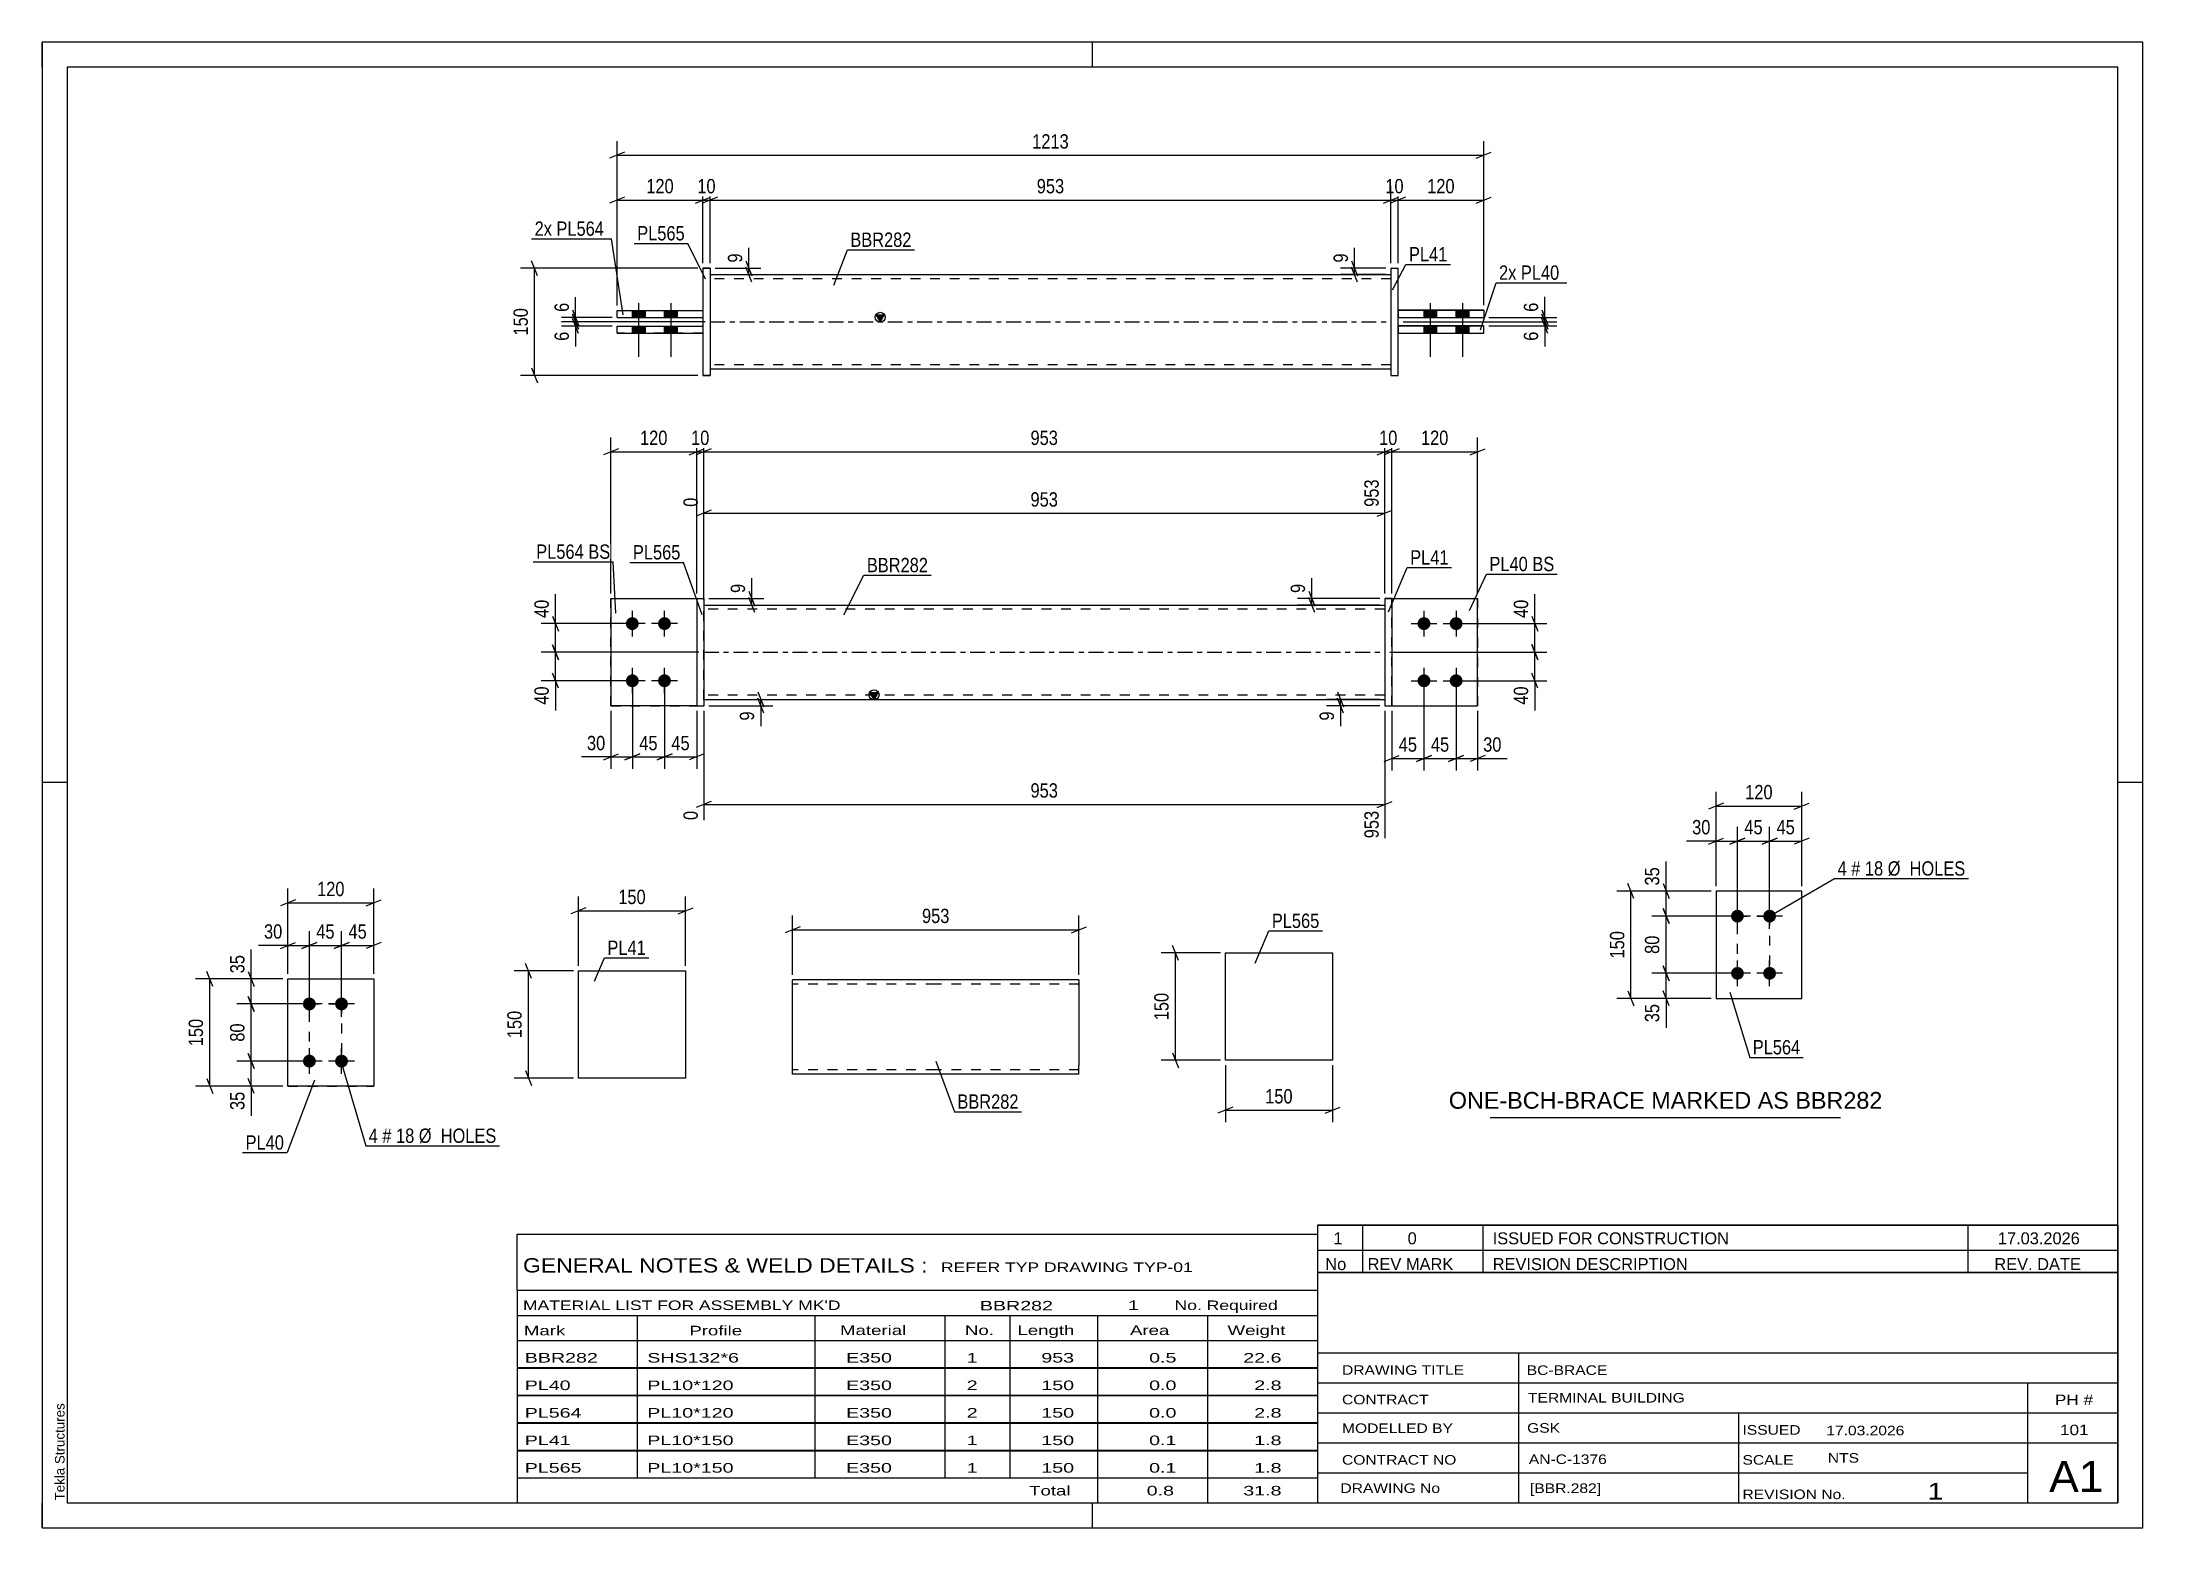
# Model space of a CAD drawing. Header units: millimetres. Extents: x 0 to 420, y 0 to 297.
import ezdxf

# ---------------------------------------------------------------- set-up
doc = ezdxf.new("R2010")
doc.units = ezdxf.units.MM
doc.linetypes.add('DXK_LINE_DOT2', pattern=[3.9198, 1.9599, -1.9599])
doc.linetypes.add('DXK_LINE_DOT3', pattern=[5.9187, 2.979, -0.9799, 0.9799, -0.9799])
doc.styles.add('Arial', font='ARIAL.TTF', dxfattribs={"height": 0.2})
doc.styles.add('Arial Narrow', font='ARIALN.TTF', dxfattribs={"height": 0.2})

# ---------------------------------------------------------------- blocks, each defined once
blk = doc.blocks.new('Unknown-585697624-1128')
at = {"color": 5, "linetype": 'Continuous'}
for p, q in [((420, 297), (0, 297)), ((0, 297), (0, 0)), ((0, 292), (0, 297)), ((210, 292), (210, 297)), ((420, 0), (420, 297)), ((415, 292), (5, 292)), ((5, 292), (5, 5)), ((415, 5), (415, 292)), ((5, 149), (0, 149)), ((420, 149), (415, 149)), ((0, 0), (0, 5)), ((5, 5), (415, 5)), ((210, 0), (210, 5)), ((0, 0), (420, 0))]:
    blk.add_line(p, q, dxfattribs=at)
at = {"color": 174, "linetype": 'Continuous', "style": 'Arial'}
blk.add_text('Tekla Structures', height=1.9102, rotation=90, dxfattribs=at).set_placement((4.5, 5.5))
blk = doc.blocks.new('Part-585697624-1278 - 1262')
at = {"color": 2, "linetype": 'Continuous'}
for p, q in [((351.79, 127.29), (334.65, 127.29)), ((334.65, 127.29), (334.65, 105.86)), ((351.79, 105.86), (351.79, 127.29)), ((334.65, 105.86), (351.79, 105.86))]:
    blk.add_line(p, q, dxfattribs=at)
blk = doc.blocks.new('Bolt-585697624-1311 - 1262')
at = {"linetype": 'Continuous'}
for points in [[(338.93, 121, -1), (338.93, 123.57, -1)], [(345.36, 121, -1), (345.36, 123.57, -1)], [(338.93, 109.57, -1), (338.93, 112.14, -1)], [(345.36, 109.57, -1), (345.36, 112.14, -1)]]:
    blk.add_hatch(color=1, dxfattribs=at).paths.add_polyline_path(points)
at = {"color": 1, "linetype": 'Continuous'}
for p, q in [((341.51, 122.29), (336.36, 122.29)), ((338.93, 119.72), (338.93, 124.86)), ((347.93, 122.29), (342.79, 122.29)), ((345.36, 119.72), (345.36, 124.86)), ((338.93, 108.29), (338.93, 113.43)), ((345.36, 108.29), (345.36, 113.43)), ((341.51, 110.86), (336.36, 110.86)), ((347.93, 110.86), (342.79, 110.86))]:
    blk.add_line(p, q, dxfattribs=at)
blk = doc.blocks.new('Part-585697624-1584 - 1568')
at = {"color": 2, "linetype": 'Continuous'}
for p, q in [((49.16, 109.74), (66.3, 109.74)), ((49.16, 88.31), (49.16, 109.74)), ((66.3, 109.74), (66.3, 109.74)), ((66.3, 109.74), (66.3, 88.31)), ((66.3, 88.31), (49.16, 88.31)), ((49.16, 88.31), (49.16, 88.31))]:
    blk.add_line(p, q, dxfattribs=at)
at = {"color": 7, "linetype": 'DXK_LINE_DOT2'}
for p, q in [((49.16, 109.74), (66.3, 109.74)), ((49.16, 88.31), (66.3, 88.31)), ((49.16, 88.31), (49.16, 88.31))]:
    blk.add_line(p, q, dxfattribs=at)
blk = doc.blocks.new('Bolt-585697624-1589 - 1568')
at = {"linetype": 'Continuous'}
for points in [[(53.45, 103.45), (53.18, 103.48), (52.92, 103.56), (52.69, 103.7), (52.49, 103.88), (52.33, 104.09), (52.22, 104.34), (52.17, 104.6), (52.17, 104.87), (52.22, 105.13), (52.33, 105.38), (52.49, 105.6), (52.69, 105.78), (52.92, 105.91), (53.18, 105.99), (53.45, 106.02), (53.71, 105.99), (53.97, 105.91), (54.2, 105.78), (54.4, 105.6), (54.56, 105.38), (54.67, 105.13), (54.73, 104.87), (54.73, 104.6), (54.67, 104.34), (54.56, 104.09), (54.4, 103.88), (54.2, 103.7), (53.97, 103.56), (53.71, 103.48)], [(59.88, 103.45), (59.61, 103.48), (59.35, 103.56), (59.12, 103.7), (58.92, 103.88), (58.76, 104.09), (58.65, 104.34), (58.6, 104.6), (58.6, 104.87), (58.65, 105.13), (58.76, 105.38), (58.92, 105.6), (59.12, 105.78), (59.35, 105.91), (59.61, 105.99), (59.88, 106.02), (60.14, 105.99), (60.4, 105.91), (60.63, 105.78), (60.83, 105.6), (60.99, 105.38), (61.1, 105.13), (61.15, 104.87), (61.15, 104.6), (61.1, 104.34), (60.99, 104.09), (60.83, 103.88), (60.63, 103.7), (60.4, 103.56), (60.14, 103.48)], [(53.45, 92.02), (53.18, 92.05), (52.92, 92.13), (52.69, 92.27), (52.49, 92.45), (52.33, 92.66), (52.22, 92.91), (52.17, 93.17), (52.17, 93.44), (52.22, 93.71), (52.33, 93.95), (52.49, 94.17), (52.69, 94.35), (52.92, 94.48), (53.18, 94.57), (53.45, 94.59), (53.71, 94.57), (53.97, 94.48), (54.2, 94.35), (54.4, 94.17), (54.56, 93.95), (54.67, 93.71), (54.73, 93.44), (54.73, 93.17), (54.67, 92.91), (54.56, 92.66), (54.4, 92.45), (54.2, 92.27), (53.97, 92.13), (53.71, 92.05)], [(59.88, 92.02), (59.61, 92.05), (59.35, 92.13), (59.12, 92.27), (58.92, 92.45), (58.76, 92.66), (58.65, 92.91), (58.6, 93.17), (58.6, 93.44), (58.65, 93.71), (58.76, 93.95), (58.92, 94.17), (59.12, 94.35), (59.35, 94.48), (59.61, 94.57), (59.88, 94.59), (60.14, 94.57), (60.4, 94.48), (60.63, 94.35), (60.83, 94.17), (60.99, 93.95), (61.1, 93.71), (61.15, 93.44), (61.15, 93.17), (61.1, 92.91), (60.99, 92.66), (60.83, 92.45), (60.63, 92.27), (60.4, 92.13), (60.14, 92.05)]]:
    blk.add_hatch(color=1, dxfattribs=at).paths.add_polyline_path(points)
at = {"color": 1, "linetype": 'Continuous'}
for p, q in [((53.45, 102.16), (53.45, 107.31)), ((59.88, 102.16), (59.88, 107.31)), ((56.02, 104.74), (50.88, 104.74)), ((62.45, 104.74), (57.3, 104.74)), ((56.02, 93.31), (50.88, 93.31)), ((53.45, 90.74), (53.45, 95.88)), ((62.45, 93.31), (57.3, 93.31)), ((59.88, 90.74), (59.88, 95.88))]:
    blk.add_line(p, q, dxfattribs=at)
blk = doc.blocks.new('Bolt-585697624-1954 - 1926')
at = {"linetype": 'Continuous'}
for points in [[(118.01, 182.04), (118.28, 182.02), (118.53, 181.93), (118.76, 181.8), (118.96, 181.62), (119.12, 181.4), (119.23, 181.16), (119.29, 180.89), (119.29, 180.62), (119.23, 180.36), (119.12, 180.12), (118.96, 179.9), (118.76, 179.72), (118.53, 179.58), (118.28, 179.5), (118.01, 179.47), (117.74, 179.5), (117.49, 179.58), (117.25, 179.72), (117.05, 179.9), (116.9, 180.12), (116.79, 180.36), (116.73, 180.62), (116.73, 180.89), (116.79, 181.16), (116.9, 181.4), (117.05, 181.62), (117.25, 181.8), (117.49, 181.93), (117.74, 182.02)], [(124.44, 182.04), (124.7, 182.02), (124.96, 181.93), (125.19, 181.8), (125.39, 181.62), (125.55, 181.4), (125.66, 181.16), (125.72, 180.89), (125.72, 180.62), (125.66, 180.36), (125.55, 180.12), (125.39, 179.9), (125.19, 179.72), (124.96, 179.58), (124.7, 179.5), (124.44, 179.47), (124.17, 179.5), (123.91, 179.58), (123.68, 179.72), (123.48, 179.9), (123.32, 180.12), (123.21, 180.36), (123.16, 180.62), (123.16, 180.89), (123.21, 181.16), (123.32, 181.4), (123.48, 181.62), (123.68, 181.8), (123.91, 181.93), (124.17, 182.02)], [(118.01, 170.62), (118.28, 170.59), (118.53, 170.5), (118.76, 170.37), (118.96, 170.19), (119.12, 169.97), (119.23, 169.73), (119.29, 169.46), (119.29, 169.2), (119.23, 168.93), (119.12, 168.69), (118.96, 168.47), (118.76, 168.29), (118.53, 168.16), (118.28, 168.07), (118.01, 168.04), (117.74, 168.07), (117.49, 168.16), (117.25, 168.29), (117.05, 168.47), (116.9, 168.69), (116.79, 168.93), (116.73, 169.2), (116.73, 169.46), (116.79, 169.73), (116.9, 169.97), (117.05, 170.19), (117.25, 170.37), (117.49, 170.5), (117.74, 170.59)], [(124.44, 170.62), (124.7, 170.59), (124.96, 170.5), (125.19, 170.37), (125.39, 170.19), (125.55, 169.97), (125.66, 169.73), (125.72, 169.46), (125.72, 169.2), (125.66, 168.93), (125.55, 168.69), (125.39, 168.47), (125.19, 168.29), (124.96, 168.16), (124.7, 168.07), (124.44, 168.04), (124.17, 168.07), (123.91, 168.16), (123.68, 168.29), (123.48, 168.47), (123.32, 168.69), (123.21, 168.93), (123.16, 169.2), (123.16, 169.46), (123.21, 169.73), (123.32, 169.97), (123.48, 170.19), (123.68, 170.37), (123.91, 170.5), (124.17, 170.59)]]:
    blk.add_hatch(color=1, dxfattribs=at).paths.add_polyline_path(points)
at = {"color": 1, "linetype": 'Continuous'}
for p, q in [((120.58, 180.76), (115.44, 180.76)), ((118.01, 178.19), (118.01, 183.33)), ((127.01, 180.76), (121.87, 180.76)), ((124.44, 178.19), (124.44, 183.33)), ((120.58, 169.33), (115.44, 169.33)), ((118.01, 166.76), (118.01, 171.9)), ((127.01, 169.33), (121.87, 169.33)), ((124.44, 166.76), (124.44, 171.9))]:
    blk.add_line(p, q, dxfattribs=at)
blk = doc.blocks.new('Part-585697624-1932 - 1926')
at = {"color": 7, "linetype": 'DXK_LINE_DOT2'}
for p, q in [((269.83, 185.76), (286.98, 185.76)), ((269.83, 164.33), (269.83, 185.76)), ((269.83, 185.76), (286.98, 185.76)), ((286.98, 185.76), (286.98, 185.76)), ((286.98, 185.76), (286.98, 164.33)), ((269.83, 164.33), (269.83, 164.33)), ((269.83, 164.33), (286.98, 164.33)), ((269.83, 164.33), (286.98, 164.33))]:
    blk.add_line(p, q, dxfattribs=at)
blk = doc.blocks.new('Part-585697624-1937 - 1926')
at = {"color": 2, "linetype": 'Continuous'}
for p, q in [((269.83, 185.76), (268.41, 185.76)), ((268.41, 185.76), (269.83, 185.76)), ((268.41, 185.76), (268.41, 164.33)), ((269.83, 185.76), (269.83, 164.33)), ((268.41, 164.33), (269.83, 164.33))]:
    blk.add_line(p, q, dxfattribs=at)
at = {"color": 7, "linetype": 'DXK_LINE_DOT2'}
for p, q in [((268.41, 185.76), (268.41, 185.76)), ((268.41, 185.76), (268.41, 185.76)), ((269.83, 185.76), (269.83, 185.76)), ((269.83, 185.76), (269.83, 185.76)), ((268.41, 164.33), (269.83, 164.33))]:
    blk.add_line(p, q, dxfattribs=at)
blk = doc.blocks.new('Part-585697624-1942 - 1926')
at = {"color": 2, "linetype": 'Continuous'}
for p, q in [((113.72, 185.76), (130.87, 185.76)), ((113.72, 185.76), (113.72, 164.33)), ((130.87, 164.33), (113.72, 164.33)), ((113.72, 164.33), (113.72, 164.33))]:
    blk.add_line(p, q, dxfattribs=at)
at = {"color": 7, "linetype": 'DXK_LINE_DOT2'}
for p, q in [((113.72, 185.76), (130.87, 185.76)), ((130.87, 185.76), (130.87, 185.76)), ((130.87, 185.76), (130.87, 164.33)), ((113.72, 164.33), (130.87, 164.33))]:
    blk.add_line(p, q, dxfattribs=at)
blk = doc.blocks.new('Part-585697624-1947 - 1926')
at = {"linetype": 'Continuous'}
blk.add_hatch(color=2, dxfattribs=at).paths.add_polyline_path([(166.32, 165.62), (165.52, 167.02), (167.12, 167.02)])
at = {"color": 2, "linetype": 'Continuous'}
for p, q in [((132.29, 184.47), (268.41, 184.47)), ((132.29, 165.62), (268.41, 165.62)), ((166.32, 165.62), (165.52, 167.02)), ((165.52, 167.02), (167.12, 167.02)), ((167.12, 167.02), (166.32, 165.62))]:
    blk.add_line(p, q, dxfattribs=at)
at = {"color": 7, "linetype": 'DXK_LINE_DOT2'}
for p, q in [((132.29, 165.62), (132.29, 184.47)), ((268.41, 183.62), (132.29, 183.62)), ((268.41, 184.47), (268.41, 165.62)), ((268.41, 166.47), (132.29, 166.47))]:
    blk.add_line(p, q, dxfattribs=at)
at = {"color": 7, "linetype": 'DXK_LINE_DOT3'}
blk.add_line((132.29, 175.04), (268.41, 175.04), dxfattribs=at)
at = {"color": 2, "linetype": 'Continuous'}
blk.add_circle((166.32, 166.52), 1, dxfattribs=at)
blk = doc.blocks.new('Part-585697624-1952 - 1926')
at = {"color": 2, "linetype": 'Continuous'}
for p, q in [((269.83, 185.76), (286.98, 185.76)), ((286.98, 185.76), (286.98, 185.76)), ((286.98, 164.33), (286.98, 185.76)), ((269.83, 164.33), (286.98, 164.33))]:
    blk.add_line(p, q, dxfattribs=at)
at = {"color": 7, "linetype": 'DXK_LINE_DOT2'}
for p, q in [((269.83, 185.76), (286.98, 185.76)), ((269.83, 164.33), (269.83, 185.76)), ((286.98, 185.76), (286.98, 185.76)), ((269.83, 164.33), (269.83, 164.33)), ((269.83, 164.33), (286.98, 164.33))]:
    blk.add_line(p, q, dxfattribs=at)
blk = doc.blocks.new('Bolt-585697624-1955 - 1926')
at = {"linetype": 'Continuous'}
for points in [[(276.26, 182.04), (276.53, 182.02), (276.79, 181.93), (277.02, 181.8), (277.22, 181.62), (277.38, 181.4), (277.49, 181.16), (277.54, 180.89), (277.54, 180.62), (277.49, 180.36), (277.38, 180.12), (277.22, 179.9), (277.02, 179.72), (276.79, 179.58), (276.53, 179.5), (276.26, 179.47), (276, 179.5), (275.74, 179.58), (275.51, 179.72), (275.31, 179.9), (275.15, 180.12), (275.04, 180.36), (274.98, 180.62), (274.98, 180.89), (275.04, 181.16), (275.15, 181.4), (275.31, 181.62), (275.51, 181.8), (275.74, 181.93), (276, 182.02)], [(282.69, 182.04), (282.96, 182.02), (283.21, 181.93), (283.45, 181.8), (283.65, 181.62), (283.8, 181.4), (283.91, 181.16), (283.97, 180.89), (283.97, 180.62), (283.91, 180.36), (283.8, 180.12), (283.65, 179.9), (283.45, 179.72), (283.21, 179.58), (282.96, 179.5), (282.69, 179.47), (282.42, 179.5), (282.17, 179.58), (281.94, 179.72), (281.74, 179.9), (281.58, 180.12), (281.47, 180.36), (281.41, 180.62), (281.41, 180.89), (281.47, 181.16), (281.58, 181.4), (281.74, 181.62), (281.94, 181.8), (282.17, 181.93), (282.42, 182.02)], [(276.26, 170.62), (276.53, 170.59), (276.79, 170.5), (277.02, 170.37), (277.22, 170.19), (277.38, 169.97), (277.49, 169.73), (277.54, 169.46), (277.54, 169.2), (277.49, 168.93), (277.38, 168.69), (277.22, 168.47), (277.02, 168.29), (276.79, 168.16), (276.53, 168.07), (276.26, 168.04), (276, 168.07), (275.74, 168.16), (275.51, 168.29), (275.31, 168.47), (275.15, 168.69), (275.04, 168.93), (274.98, 169.2), (274.98, 169.46), (275.04, 169.73), (275.15, 169.97), (275.31, 170.19), (275.51, 170.37), (275.74, 170.5), (276, 170.59)], [(282.69, 170.62), (282.96, 170.59), (283.21, 170.5), (283.45, 170.37), (283.65, 170.19), (283.8, 169.97), (283.91, 169.73), (283.97, 169.46), (283.97, 169.2), (283.91, 168.93), (283.8, 168.69), (283.65, 168.47), (283.45, 168.29), (283.21, 168.16), (282.96, 168.07), (282.69, 168.04), (282.42, 168.07), (282.17, 168.16), (281.94, 168.29), (281.74, 168.47), (281.58, 168.69), (281.47, 168.93), (281.41, 169.2), (281.41, 169.46), (281.47, 169.73), (281.58, 169.97), (281.74, 170.19), (281.94, 170.37), (282.17, 170.5), (282.42, 170.59)]]:
    blk.add_hatch(color=1, dxfattribs=at).paths.add_polyline_path(points)
at = {"color": 1, "linetype": 'Continuous'}
for p, q in [((273.69, 180.76), (278.83, 180.76)), ((276.26, 183.33), (276.26, 178.19)), ((280.12, 180.76), (285.26, 180.76)), ((282.69, 183.33), (282.69, 178.19)), ((273.69, 169.33), (278.83, 169.33)), ((276.26, 171.9), (276.26, 166.76)), ((280.12, 169.33), (285.26, 169.33)), ((282.69, 171.9), (282.69, 166.76))]:
    blk.add_line(p, q, dxfattribs=at)
blk = doc.blocks.new('Part-585697624-1960 - 1926')
at = {"color": 2, "linetype": 'Continuous'}
for p, q in [((130.87, 185.76), (132.29, 185.76)), ((130.87, 185.76), (130.87, 164.33)), ((132.29, 185.76), (132.29, 185.76)), ((132.29, 185.76), (132.29, 164.33)), ((130.87, 164.33), (132.29, 164.33))]:
    blk.add_line(p, q, dxfattribs=at)
at = {"color": 7, "linetype": 'DXK_LINE_DOT2'}
for p, q in [((130.87, 185.76), (132.29, 185.76)), ((130.87, 164.33), (132.29, 164.33))]:
    blk.add_line(p, q, dxfattribs=at)
blk = doc.blocks.new('Part-585697624-1965 - 1926')
at = {"color": 7, "linetype": 'DXK_LINE_DOT2'}
for p, q in [((113.72, 185.76), (130.87, 185.76)), ((113.72, 185.76), (130.87, 185.76)), ((113.72, 164.33), (113.72, 185.76)), ((130.87, 185.76), (130.87, 185.76)), ((130.87, 185.76), (130.87, 164.33)), ((113.72, 164.33), (130.87, 164.33)), ((130.87, 164.33), (113.72, 164.33)), ((113.72, 164.33), (113.72, 164.33))]:
    blk.add_line(p, q, dxfattribs=at)
blk = doc.blocks.new('Part-585697624-2284 - 2276')
at = {"color": 2, "linetype": 'Continuous'}
for p, q in [((132.12, 251.79), (133.55, 251.79)), ((132.12, 251.79), (132.12, 230.36)), ((133.55, 251.79), (133.55, 251.79)), ((133.55, 251.79), (133.55, 230.36)), ((133.55, 230.36), (132.12, 230.36)), ((132.12, 230.36), (132.12, 230.36))]:
    blk.add_line(p, q, dxfattribs=at)
at = {"color": 7, "linetype": 'DXK_LINE_DOT2'}
for p, q in [((133.55, 251.79), (132.12, 251.79)), ((133.55, 251.79), (133.55, 251.79)), ((132.12, 230.36), (133.55, 230.36))]:
    blk.add_line(p, q, dxfattribs=at)
blk = doc.blocks.new('Part-585697624-2294 - 2276')
at = {"color": 2, "linetype": 'Continuous'}
for p, q in [((288.23, 243.39), (271.09, 243.39)), ((271.09, 243.39), (288.23, 243.39)), ((271.09, 243.39), (271.09, 241.96)), ((271.09, 241.96), (288.23, 241.96)), ((288.23, 243.39), (288.23, 241.96))]:
    blk.add_line(p, q, dxfattribs=at)
at = {"color": 7, "linetype": 'DXK_LINE_DOT2'}
for p, q in [((271.09, 243.39), (271.09, 243.39)), ((271.09, 243.39), (271.09, 243.39)), ((271.09, 241.96), (288.23, 241.96)), ((288.23, 243.39), (288.23, 243.39)), ((288.23, 243.39), (288.23, 243.39))]:
    blk.add_line(p, q, dxfattribs=at)
blk = doc.blocks.new('Bolt-585697624-2278 - 2276')
at = {"linetype": 'Continuous'}
for points in [[(278.8, 243.39), (276.23, 243.39), (276.23, 241.96), (278.8, 241.96)], [(278.8, 243.39), (276.23, 243.39), (276.23, 241.96), (278.8, 241.96)], [(278.8, 240.25), (276.23, 240.25), (276.23, 238.82), (278.8, 238.82)], [(278.8, 240.25), (276.23, 240.25), (276.23, 238.82), (278.8, 238.82)], [(285.23, 243.39), (282.66, 243.39), (282.66, 241.96), (285.23, 241.96)], [(285.23, 243.39), (282.66, 243.39), (282.66, 241.96), (285.23, 241.96)], [(285.23, 240.25), (282.66, 240.25), (282.66, 238.82), (285.23, 238.82)], [(285.23, 240.25), (282.66, 240.25), (282.66, 238.82), (285.23, 238.82)]]:
    blk.add_hatch(color=1, dxfattribs=at).paths.add_polyline_path(points)
at = {"color": 1, "linetype": 'Continuous'}
for p, q in [((277.51, 244.82), (277.51, 234.1)), ((277.51, 244.82), (277.51, 234.1)), ((283.94, 244.82), (283.94, 234.1)), ((283.94, 244.82), (283.94, 234.1)), ((276.23, 243.39), (276.23, 241.96)), ((276.23, 243.39), (276.23, 241.96)), ((276.23, 240.25), (276.23, 238.82)), ((276.23, 240.25), (276.23, 238.82)), ((278.8, 243.39), (278.8, 241.96)), ((278.8, 243.39), (278.8, 241.96)), ((278.8, 240.25), (278.8, 238.82)), ((278.8, 240.25), (278.8, 238.82)), ((282.66, 243.39), (282.66, 241.96)), ((282.66, 243.39), (282.66, 241.96)), ((282.66, 240.25), (282.66, 238.82)), ((282.66, 240.25), (282.66, 238.82)), ((285.23, 243.39), (285.23, 241.96)), ((285.23, 243.39), (285.23, 241.96)), ((285.23, 240.25), (285.23, 238.82)), ((285.23, 240.25), (285.23, 238.82))]:
    blk.add_line(p, q, dxfattribs=at)
blk = doc.blocks.new('Bolt-585697624-2279 - 2276')
at = {"linetype": 'Continuous'}
for points in [[(117.97, 241.93), (120.55, 241.93), (120.55, 243.36), (117.97, 243.36)], [(117.97, 241.94), (120.55, 241.94), (120.55, 243.36), (117.97, 243.36)], [(117.97, 238.79), (120.55, 238.79), (120.55, 240.22), (117.97, 240.22)], [(117.97, 238.79), (120.55, 238.79), (120.55, 240.22), (117.97, 240.22)], [(124.4, 241.93), (126.97, 241.93), (126.97, 243.36), (124.4, 243.36)], [(124.4, 241.94), (126.97, 241.94), (126.97, 243.36), (124.4, 243.36)], [(124.4, 238.79), (126.97, 238.79), (126.97, 240.22), (124.4, 240.22)], [(124.4, 238.79), (126.97, 238.79), (126.97, 240.22), (124.4, 240.22)]]:
    blk.add_hatch(color=1, dxfattribs=at).paths.add_polyline_path(points)
at = {"color": 1, "linetype": 'Continuous'}
for p, q in [((119.26, 244.79), (119.26, 234.08)), ((119.26, 244.79), (119.26, 234.08)), ((125.69, 244.79), (125.69, 234.08)), ((125.69, 244.79), (125.69, 234.08)), ((117.97, 243.36), (117.97, 241.93)), ((117.97, 243.36), (117.97, 241.94)), ((117.97, 240.22), (117.97, 238.79)), ((117.97, 240.22), (117.97, 238.79)), ((120.55, 243.36), (120.55, 241.93)), ((120.55, 243.36), (120.55, 241.94)), ((120.55, 240.22), (120.55, 238.79)), ((120.55, 240.22), (120.55, 238.79)), ((124.4, 243.36), (124.4, 241.93)), ((124.4, 243.36), (124.4, 241.94)), ((124.4, 240.22), (124.4, 238.79)), ((124.4, 240.22), (124.4, 238.79)), ((126.97, 243.36), (126.97, 241.93)), ((126.97, 243.36), (126.97, 241.94)), ((126.97, 240.22), (126.97, 238.79)), ((126.97, 240.22), (126.97, 238.79))]:
    blk.add_line(p, q, dxfattribs=at)
blk = doc.blocks.new('Part-585697624-2289 - 2276')
at = {"color": 2, "linetype": 'Continuous'}
for p, q in [((114.97, 243.36), (132.12, 243.36)), ((114.97, 241.93), (114.97, 243.36)), ((114.97, 241.94), (114.97, 241.93)), ((114.97, 241.93), (132.12, 241.93)), ((132.12, 243.36), (132.12, 241.93))]:
    blk.add_line(p, q, dxfattribs=at)
at = {"color": 7, "linetype": 'DXK_LINE_DOT2'}
for p, q in [((114.97, 243.36), (132.12, 243.36)), ((114.97, 243.36), (114.97, 243.36)), ((114.97, 241.94), (132.12, 241.94)), ((132.12, 243.36), (132.12, 243.36))]:
    blk.add_line(p, q, dxfattribs=at)
blk = doc.blocks.new('Part-585697624-2299 - 2276')
at = {"color": 2, "linetype": 'Continuous'}
for p, q in [((288.23, 240.25), (271.09, 240.25)), ((271.09, 240.25), (271.09, 238.82)), ((271.09, 240.25), (288.23, 240.25)), ((288.23, 238.82), (288.23, 240.25)), ((271.09, 238.82), (288.23, 238.82))]:
    blk.add_line(p, q, dxfattribs=at)
at = {"color": 7, "linetype": 'DXK_LINE_DOT2'}
for p, q in [((271.09, 240.25), (271.09, 240.25)), ((271.09, 240.25), (271.09, 240.25)), ((288.23, 240.25), (288.23, 240.25)), ((288.23, 240.25), (288.23, 240.25)), ((271.09, 238.82), (288.23, 238.82))]:
    blk.add_line(p, q, dxfattribs=at)
blk = doc.blocks.new('Part-585697624-2304 - 2276')
at = {"linetype": 'Continuous'}
blk.add_hatch(color=2, dxfattribs=at).paths.add_polyline_path([(167.57, 241.08), (166.77, 242.48), (168.37, 242.48)])
at = {"color": 2, "linetype": 'Continuous'}
for p, q in [((133.55, 250.51), (269.66, 250.51)), ((167.57, 241.08), (166.77, 242.48)), ((166.77, 242.48), (168.37, 242.48)), ((168.37, 242.48), (167.57, 241.08)), ((133.55, 231.65), (269.66, 231.65))]:
    blk.add_line(p, q, dxfattribs=at)
at = {"color": 7, "linetype": 'DXK_LINE_DOT2'}
for p, q in [((133.55, 250.51), (133.55, 231.65)), ((269.66, 249.65), (133.55, 249.65)), ((269.66, 250.51), (269.66, 231.65)), ((269.66, 232.51), (133.55, 232.51))]:
    blk.add_line(p, q, dxfattribs=at)
at = {"color": 7, "linetype": 'DXK_LINE_DOT3'}
blk.add_line((133.55, 241.08), (269.66, 241.08), dxfattribs=at)
at = {"color": 2, "linetype": 'Continuous'}
blk.add_circle((167.57, 241.98), 1, dxfattribs=at)
blk = doc.blocks.new('Part-585697624-2314 - 2276')
at = {"color": 2, "linetype": 'Continuous'}
for p, q in [((269.66, 251.79), (269.66, 230.36)), ((269.66, 251.79), (271.09, 251.79)), ((269.66, 251.79), (271.09, 251.79)), ((271.09, 230.36), (271.09, 251.79)), ((269.66, 230.36), (271.09, 230.36))]:
    blk.add_line(p, q, dxfattribs=at)
at = {"color": 7, "linetype": 'DXK_LINE_DOT2'}
for p, q in [((269.66, 251.79), (269.66, 251.79)), ((269.66, 251.79), (269.66, 251.79)), ((271.09, 251.79), (271.09, 251.79)), ((269.66, 230.36), (271.09, 230.36)), ((271.09, 230.36), (271.09, 230.36))]:
    blk.add_line(p, q, dxfattribs=at)
blk = doc.blocks.new('Part-585697624-2319 - 2276')
at = {"color": 2, "linetype": 'Continuous'}
for p, q in [((114.97, 240.22), (132.12, 240.22)), ((114.97, 238.79), (114.97, 240.22)), ((132.12, 240.22), (132.12, 238.79)), ((114.97, 238.79), (132.12, 238.79)), ((114.97, 238.79), (114.97, 238.79))]:
    blk.add_line(p, q, dxfattribs=at)
at = {"color": 7, "linetype": 'DXK_LINE_DOT2'}
for p, q in [((114.97, 240.22), (132.12, 240.22)), ((132.12, 238.79), (114.97, 238.79))]:
    blk.add_line(p, q, dxfattribs=at)
blk = doc.blocks.new('Part-585697624-1238 - 1220')
at = {"color": 2, "linetype": 'Continuous'}
for p, q in [((236.56, 114.93), (257.99, 114.93)), ((236.56, 93.5), (236.56, 114.93)), ((257.99, 114.93), (257.99, 93.5)), ((257.99, 93.5), (236.56, 93.5))]:
    blk.add_line(p, q, dxfattribs=at)
blk = doc.blocks.new('Part-585697624-1544 - 1528')
at = {"color": 2, "linetype": 'Continuous'}
for p, q in [((107.22, 111.35), (128.65, 111.35)), ((107.23, 89.92), (107.22, 111.35)), ((128.65, 111.35), (128.66, 89.92)), ((128.66, 89.92), (107.23, 89.92))]:
    blk.add_line(p, q, dxfattribs=at)
blk = doc.blocks.new('Part-585697624-1431 - 1415')
at = {"color": 2, "linetype": 'Continuous'}
for p, q in [((178.61, 109.56), (150.04, 109.56)), ((150.04, 90.83), (150.04, 109.56)), ((207.28, 109.56), (178.71, 109.56)), ((207.28, 109.56), (207.28, 92.41)), ((207.28, 90.7), (207.28, 92.41)), ((150.04, 90.7), (150.04, 90.83)), ((178.61, 90.7), (150.04, 90.7)), ((207.28, 90.7), (178.71, 90.7))]:
    blk.add_line(p, q, dxfattribs=at)
at = {"color": 7, "linetype": 'DXK_LINE_DOT2'}
for p, q in [((178.61, 108.7), (150.04, 108.7)), ((207.28, 108.7), (178.71, 108.7)), ((207.28, 108.7), (207.28, 108.63)), ((207.28, 108.63), (207.28, 108.7)), ((207.28, 108.5), (207.28, 108.63)), ((207.28, 108.63), (207.28, 108.5)), ((150.04, 91.56), (150.04, 91.62)), ((178.61, 91.56), (150.04, 91.56)), ((207.28, 91.56), (178.71, 91.56)), ((207.28, 91.62), (207.28, 92.09)), ((207.28, 91.56), (207.28, 91.62))]:
    blk.add_line(p, q, dxfattribs=at)
blk = doc.blocks.new('Rectangle-585697624-1398 - 1262')
at = {"color": 1, "linetype": 'DXK_LINE_DOT2'}
blk.add_lwpolyline([(338.93, 122.29), (345.36, 122.29), (345.36, 110.86), (338.93, 110.86), (338.93, 122.29)], close=True, dxfattribs=at)
blk = doc.blocks.new('Rectangle-585697624-1704 - 1568')
at = {"color": 1, "linetype": 'DXK_LINE_DOT2'}
blk.add_lwpolyline([(53.45, 104.74), (59.88, 104.74), (59.88, 93.31), (53.45, 93.31), (53.45, 104.74)], close=True, dxfattribs=at)
blk = doc.blocks.new('StraightDimension-585697624-1377 - 1262')
at = {"color": 7, "linetype": 'Continuous'}
for p, q in [((334.65, 128.29), (334.65, 140.14)), ((338.93, 123.29), (338.93, 140.14)), ((333.15, 136.69), (336.15, 137.89)), ((334.65, 137.29), (338.93, 137.29)), ((340.43, 137.89), (337.43, 136.69))]:
    blk.add_line(p, q, dxfattribs=at)
at = {"color": 0}
blk.add_wipeout([(334.12, 138.04), (334.12, 142.24), (329.27, 142.24), (329.27, 138.04)], dxfattribs=at)
at = {"color": 7, "linetype": 'Continuous'}
blk.add_line((334.65, 137.29), (328.74, 137.29), dxfattribs=at)
blk.add_line((334.65, 137.29), (328.74, 137.29), dxfattribs=at)
at = {"color": 3, "style": 'Arial Narrow'}
blk.add_text('30', height=2.863, dxfattribs=at).set_placement((329.87, 138.64))
blk = doc.blocks.new('StraightDimension-585697624-1313 - 1262')
at = {"color": 7, "linetype": 'Continuous'}
for p, q in [((337.93, 110.86), (321.8, 110.86)), ((324.05, 112.36), (325.25, 109.36)), ((324.65, 105.86), (324.65, 110.86)), ((333.65, 105.86), (321.8, 105.86)), ((325.25, 104.36), (324.05, 107.36))]:
    blk.add_line(p, q, dxfattribs=at)
at = {"color": 0}
blk.add_wipeout([(323.9, 105.33), (319.7, 105.33), (319.7, 100.48), (323.9, 100.48)], dxfattribs=at)
at = {"color": 7, "linetype": 'Continuous'}
blk.add_line((324.65, 105.86), (324.65, 99.95), dxfattribs=at)
blk.add_line((324.65, 105.86), (324.65, 99.95), dxfattribs=at)
at = {"color": 3, "style": 'Arial Narrow'}
blk.add_text('35', height=2.863, rotation=90.0002, dxfattribs=at).set_placement((323.3, 101.08))
blk = doc.blocks.new('StraightDimension-585697624-1345 - 1262')
at = {"color": 7, "linetype": 'Continuous'}
for p, q in [((333.65, 127.29), (314.8, 127.29)), ((318.25, 125.79), (317.05, 128.79)), ((317.65, 105.86), (317.65, 127.29)), ((333.65, 105.86), (314.8, 105.86)), ((317.05, 107.36), (318.25, 104.36))]:
    blk.add_line(p, q, dxfattribs=at)
at = {"color": 0}
blk.add_wipeout([(316.9, 119.92), (312.7, 119.92), (312.7, 113.23), (316.9, 113.23)], dxfattribs=at)
at = {"color": 3, "style": 'Arial Narrow'}
blk.add_text('150', height=2.863, rotation=90.0002, dxfattribs=at).set_placement((316.3, 113.83))
blk = doc.blocks.new('StraightDimension-585697624-1334 - 1262')
at = {"color": 7, "linetype": 'Continuous'}
for p, q in [((333.65, 127.29), (321.8, 127.29)), ((324.05, 128.79), (325.25, 125.79)), ((324.65, 122.29), (324.65, 127.29)), ((337.93, 122.29), (321.8, 122.29)), ((325.25, 120.79), (324.05, 123.79))]:
    blk.add_line(p, q, dxfattribs=at)
at = {"color": 0}
blk.add_wipeout([(323.9, 132.67), (319.7, 132.67), (319.7, 127.81), (323.9, 127.81)], dxfattribs=at)
at = {"color": 7, "linetype": 'Continuous'}
blk.add_line((324.65, 127.29), (324.65, 133.19), dxfattribs=at)
blk.add_line((324.65, 127.29), (324.65, 133.19), dxfattribs=at)
at = {"color": 3, "style": 'Arial Narrow'}
blk.add_text('35', height=2.863, rotation=90.0002, dxfattribs=at).set_placement((323.3, 128.41))
blk = doc.blocks.new('StraightDimension-585697624-1388 - 1262')
at = {"color": 7, "linetype": 'Continuous'}
for p, q in [((334.65, 128.29), (334.65, 147.14)), ((351.79, 128.29), (351.79, 147.14)), ((336.15, 144.89), (333.15, 143.69)), ((334.65, 144.29), (351.79, 144.29)), ((350.29, 143.69), (353.29, 144.89))]:
    blk.add_line(p, q, dxfattribs=at)
at = {"color": 0}
blk.add_wipeout([(346.56, 145.04), (346.56, 149.24), (339.88, 149.24), (339.88, 145.04)], dxfattribs=at)
at = {"color": 3, "style": 'Arial Narrow'}
blk.add_text('120', height=2.863, dxfattribs=at).set_placement((340.48, 145.64))
blk = doc.blocks.new('StraightDimension-585697624-1324 - 1262')
at = {"color": 7, "linetype": 'Continuous'}
for p, q in [((337.93, 122.29), (321.8, 122.29)), ((324.05, 123.79), (325.25, 120.79)), ((324.65, 110.86), (324.65, 122.29)), ((337.93, 110.86), (321.8, 110.86)), ((325.25, 109.36), (324.05, 112.36))]:
    blk.add_line(p, q, dxfattribs=at)
at = {"color": 0}
blk.add_wipeout([(323.9, 119), (319.7, 119), (319.7, 114.14), (323.9, 114.14)], dxfattribs=at)
at = {"color": 3, "style": 'Arial Narrow'}
blk.add_text('80', height=2.863, rotation=90.0002, dxfattribs=at).set_placement((323.3, 114.74))
blk = doc.blocks.new('StraightDimension-585697624-1356 - 1262')
at = {"color": 7, "linetype": 'Continuous'}
for p, q in [((345.36, 123.29), (345.36, 140.14)), ((351.79, 128.29), (351.79, 140.14)), ((343.86, 136.69), (346.86, 137.89)), ((345.36, 137.29), (351.79, 137.29)), ((353.29, 137.89), (350.29, 136.69))]:
    blk.add_line(p, q, dxfattribs=at)
at = {"color": 0}
blk.add_wipeout([(351.01, 138.04), (351.01, 142.24), (346.15, 142.24), (346.15, 138.04)], dxfattribs=at)
at = {"color": 3, "style": 'Arial Narrow'}
blk.add_text('45', height=2.863, dxfattribs=at).set_placement((346.75, 138.64))
blk = doc.blocks.new('StraightDimension-585697624-1367 - 1262')
at = {"color": 7, "linetype": 'Continuous'}
for p, q in [((338.93, 123.29), (338.93, 140.14)), ((345.36, 123.29), (345.36, 140.14)), ((337.43, 136.69), (340.43, 137.89)), ((338.93, 137.29), (345.36, 137.29)), ((346.86, 137.89), (343.86, 136.69))]:
    blk.add_line(p, q, dxfattribs=at)
at = {"color": 0}
blk.add_wipeout([(344.58, 138.04), (344.58, 142.24), (339.72, 142.24), (339.72, 138.04)], dxfattribs=at)
at = {"color": 3, "style": 'Arial Narrow'}
blk.add_text('45', height=2.863, dxfattribs=at).set_placement((340.32, 138.64))
blk = doc.blocks.new('StraightDimension-585697624-1591 - 1568')
at = {"color": 7, "linetype": 'Continuous'}
for p, q in [((49.16, 110.74), (49.16, 127.79)), ((66.3, 110.74), (66.3, 127.79)), ((50.66, 125.54), (47.66, 124.34)), ((49.16, 124.94), (66.3, 124.94)), ((64.8, 124.34), (67.8, 125.54))]:
    blk.add_line(p, q, dxfattribs=at)
at = {"color": 0}
blk.add_wipeout([(61.07, 125.69), (61.07, 129.89), (54.39, 129.89), (54.39, 125.69)], dxfattribs=at)
at = {"color": 3, "style": 'Arial Narrow'}
blk.add_text('120', height=2.863, dxfattribs=at).set_placement((54.99, 126.29))
blk = doc.blocks.new('StraightDimension-585697624-1691 - 1568')
at = {"color": 7, "linetype": 'Continuous'}
for p, q in [((52.45, 93.31), (38.97, 93.31)), ((41.22, 94.81), (42.42, 91.81)), ((41.82, 88.31), (41.82, 93.31)), ((48.16, 88.31), (38.97, 88.31)), ((42.42, 86.81), (41.22, 89.81))]:
    blk.add_line(p, q, dxfattribs=at)
at = {"color": 0}
blk.add_wipeout([(41.07, 87.78), (36.87, 87.78), (36.87, 82.93), (41.07, 82.93)], dxfattribs=at)
at = {"color": 7, "linetype": 'Continuous'}
blk.add_line((41.82, 88.31), (41.82, 82.4), dxfattribs=at)
blk.add_line((41.82, 88.31), (41.82, 82.4), dxfattribs=at)
at = {"color": 3, "style": 'Arial Narrow'}
blk.add_text('35', height=2.863, rotation=90.0002, dxfattribs=at).set_placement((40.47, 83.53))
blk = doc.blocks.new('StraightDimension-585697624-1627 - 1568')
at = {"color": 7, "linetype": 'Continuous'}
for p, q in [((53.45, 105.74), (53.45, 119.29)), ((59.88, 105.74), (59.88, 119.29)), ((51.95, 115.84), (54.95, 117.04)), ((53.45, 116.44), (59.88, 116.44)), ((61.38, 117.04), (58.38, 115.84))]:
    blk.add_line(p, q, dxfattribs=at)
at = {"color": 0}
blk.add_wipeout([(59.09, 117.19), (59.09, 121.39), (54.23, 121.39), (54.23, 117.19)], dxfattribs=at)
at = {"color": 3, "style": 'Arial Narrow'}
blk.add_text('45', height=2.863, dxfattribs=at).set_placement((54.83, 117.79))
blk = doc.blocks.new('StraightDimension-585697624-1611 - 1568')
at = {"color": 7, "linetype": 'Continuous'}
for p, q in [((59.88, 105.74), (59.88, 119.29)), ((66.3, 110.74), (66.3, 119.29)), ((58.38, 115.84), (61.38, 117.04)), ((59.88, 116.44), (66.3, 116.44)), ((67.8, 117.04), (64.8, 115.84))]:
    blk.add_line(p, q, dxfattribs=at)
at = {"color": 0}
blk.add_wipeout([(65.52, 117.19), (65.52, 121.39), (60.66, 121.39), (60.66, 117.19)], dxfattribs=at)
at = {"color": 3, "style": 'Arial Narrow'}
blk.add_text('45', height=2.863, dxfattribs=at).set_placement((61.26, 117.79))
blk = doc.blocks.new('StraightDimension-585697624-1637 - 1568')
at = {"color": 7, "linetype": 'Continuous'}
for p, q in [((49.16, 110.74), (49.16, 119.29)), ((53.45, 105.74), (53.45, 119.29)), ((47.66, 115.84), (50.66, 117.04)), ((49.16, 116.44), (53.45, 116.44)), ((54.95, 117.04), (51.95, 115.84))]:
    blk.add_line(p, q, dxfattribs=at)
at = {"color": 0}
blk.add_wipeout([(48.64, 117.19), (48.64, 121.39), (43.78, 121.39), (43.78, 117.19)], dxfattribs=at)
at = {"color": 7, "linetype": 'Continuous'}
blk.add_line((49.16, 116.44), (43.25, 116.44), dxfattribs=at)
blk.add_line((49.16, 116.44), (43.25, 116.44), dxfattribs=at)
at = {"color": 3, "style": 'Arial Narrow'}
blk.add_text('30', height=2.863, dxfattribs=at).set_placement((44.38, 117.79))
blk = doc.blocks.new('StraightDimension-585697624-1651 - 1568')
at = {"color": 7, "linetype": 'Continuous'}
for p, q in [((48.16, 109.74), (30.68, 109.74)), ((34.13, 108.24), (32.93, 111.24)), ((33.53, 88.31), (33.53, 109.74)), ((48.16, 88.31), (30.68, 88.31)), ((32.93, 89.81), (34.13, 86.81))]:
    blk.add_line(p, q, dxfattribs=at)
at = {"color": 0}
blk.add_wipeout([(32.78, 102.36), (28.58, 102.36), (28.58, 95.68), (32.78, 95.68)], dxfattribs=at)
at = {"color": 3, "style": 'Arial Narrow'}
blk.add_text('150', height=2.863, rotation=90.0002, dxfattribs=at).set_placement((32.18, 96.28))
blk = doc.blocks.new('StraightDimension-585697624-1668 - 1568')
at = {"color": 7, "linetype": 'Continuous'}
for p, q in [((48.16, 109.74), (38.97, 109.74)), ((41.22, 111.24), (42.42, 108.24)), ((41.82, 104.74), (41.82, 109.74)), ((42.42, 103.24), (41.22, 106.24)), ((52.45, 104.74), (38.97, 104.74))]:
    blk.add_line(p, q, dxfattribs=at)
at = {"color": 0}
blk.add_wipeout([(41.07, 115.12), (36.87, 115.12), (36.87, 110.26), (41.07, 110.26)], dxfattribs=at)
at = {"color": 7, "linetype": 'Continuous'}
blk.add_line((41.82, 109.74), (41.82, 115.64), dxfattribs=at)
blk.add_line((41.82, 109.74), (41.82, 115.64), dxfattribs=at)
at = {"color": 3, "style": 'Arial Narrow'}
blk.add_text('35', height=2.863, rotation=90.0002, dxfattribs=at).set_placement((40.47, 110.86))
blk = doc.blocks.new('StraightDimension-585697624-1681 - 1568')
at = {"color": 7, "linetype": 'Continuous'}
for p, q in [((41.22, 106.24), (42.42, 103.24)), ((52.45, 104.74), (38.97, 104.74)), ((41.82, 93.31), (41.82, 104.74)), ((52.45, 93.31), (38.97, 93.31)), ((42.42, 91.81), (41.22, 94.81))]:
    blk.add_line(p, q, dxfattribs=at)
at = {"color": 0}
blk.add_wipeout([(41.07, 101.45), (36.87, 101.45), (36.87, 96.59), (41.07, 96.59)], dxfattribs=at)
at = {"color": 3, "style": 'Arial Narrow'}
blk.add_text('80', height=2.863, rotation=90.0002, dxfattribs=at).set_placement((40.47, 97.19))
blk = doc.blocks.new('StraightDimension-585697624-2153 - 1926')
at = {"color": 7, "linetype": 'Continuous'}
for p, q in [((102.06, 176.54), (103.26, 173.54)), ((131.29, 175.04), (99.81, 175.04)), ((102.66, 169.33), (102.66, 175.04)), ((117.01, 169.33), (99.81, 169.33)), ((103.26, 167.83), (102.06, 170.83))]:
    blk.add_line(p, q, dxfattribs=at)
at = {"color": 0}
blk.add_wipeout([(101.91, 168.81), (97.71, 168.81), (97.71, 163.95), (101.91, 163.95)], dxfattribs=at)
at = {"color": 7, "linetype": 'Continuous'}
blk.add_line((102.66, 169.33), (102.66, 163.42), dxfattribs=at)
blk.add_line((102.66, 169.33), (102.66, 163.42), dxfattribs=at)
at = {"color": 3, "style": 'Arial Narrow'}
blk.add_text('40', height=2.863, rotation=90.0002, dxfattribs=at).set_placement((101.31, 164.55))
blk = doc.blocks.new('StraightDimension-585697624-2006 - 1926')
at = {"color": 7, "linetype": 'Continuous'}
for p, q in [((133.79, 215.71), (130.79, 214.51)), ((132.29, 186.76), (132.29, 217.96)), ((132.29, 215.11), (268.41, 215.11)), ((266.91, 214.51), (269.91, 215.71)), ((268.41, 186.76), (268.41, 217.96))]:
    blk.add_line(p, q, dxfattribs=at)
at = {"color": 0}
blk.add_wipeout([(203.69, 215.86), (203.69, 220.06), (197.01, 220.06), (197.01, 215.86)], dxfattribs=at)
at = {"color": 3, "style": 'Arial Narrow'}
blk.add_text('953', height=2.863, dxfattribs=at).set_placement((197.61, 216.46))
blk = doc.blocks.new('StraightDimension-585697624-2221 - 1926')
at = {"color": 7, "linetype": 'Continuous'}
for p, q in [((132.29, 185.47), (132.29, 205.93)), ((268.41, 186.76), (268.41, 209.58)), ((133.79, 203.4), (130.79, 202.2)), ((132.29, 202.8), (268.41, 202.8)), ((266.91, 202.2), (269.91, 203.4))]:
    blk.add_line(p, q, dxfattribs=at)
at = {"color": 0, "linetype": 'Continuous'}
for points in [[(267.81, 210.18), (263.61, 210.18), (263.61, 203.5), (267.81, 203.5)], [(131.69, 206.53), (127.49, 206.53), (127.49, 203.5), (131.69, 203.5)]]:
    blk.add_wipeout(points, dxfattribs=at)
at = {"color": 0}
blk.add_wipeout([(203.69, 203.55), (203.69, 207.75), (197.01, 207.75), (197.01, 203.55)], dxfattribs=at)
at = {"color": 3, "style": 'Arial Narrow'}
blk.add_text('953', height=2.863, dxfattribs=at).set_placement((197.61, 204.15))
at = {"color": 3, "linetype": 'Continuous', "style": 'Arial Narrow'}
for s, height, p in [('953', 2.863, (267.21, 204.1)), ('0', 2.86, (131.09, 204.1))]:
    blk.add_text(s, height=height, rotation=90.0002, dxfattribs=at).set_placement(p)
blk = doc.blocks.new('StraightDimension-585697624-2117 - 1926')
at = {"color": 7, "linetype": 'Continuous'}
for p, q in [((282.69, 168.33), (282.69, 151.41)), ((286.98, 163.33), (286.98, 151.41)), ((281.19, 153.21), (284.19, 154.41)), ((282.69, 153.81), (286.98, 153.81)), ((288.48, 154.41), (285.48, 153.21))]:
    blk.add_line(p, q, dxfattribs=at)
at = {"color": 0}
blk.add_wipeout([(292.36, 154.56), (292.36, 158.76), (287.5, 158.76), (287.5, 154.56)], dxfattribs=at)
at = {"color": 7, "linetype": 'Continuous'}
blk.add_line((286.98, 153.81), (292.88, 153.81), dxfattribs=at)
blk.add_line((286.98, 153.81), (292.88, 153.81), dxfattribs=at)
at = {"color": 3, "style": 'Arial Narrow'}
blk.add_text('30', height=2.863, dxfattribs=at).set_placement((288.1, 155.16))
blk = doc.blocks.new('StraightDimension-585697624-2032 - 1926')
at = {"color": 7, "linetype": 'Continuous'}
for p, q in [((115.22, 215.71), (112.22, 214.51)), ((113.72, 186.76), (113.72, 217.96)), ((113.72, 215.11), (130.87, 215.11)), ((129.37, 214.51), (132.37, 215.71)), ((130.87, 186.76), (130.87, 217.96))]:
    blk.add_line(p, q, dxfattribs=at)
at = {"color": 0}
blk.add_wipeout([(125.64, 215.86), (125.64, 220.06), (118.95, 220.06), (118.95, 215.86)], dxfattribs=at)
at = {"color": 3, "style": 'Arial Narrow'}
blk.add_text('120', height=2.863, dxfattribs=at).set_placement((119.55, 216.46))
blk = doc.blocks.new('StraightDimension-585697624-2203 - 1926')
at = {"color": 7, "linetype": 'Continuous'}
for p, q in [((118.01, 168.33), (118.01, 151.7)), ((124.44, 168.33), (124.44, 151.7)), ((116.51, 153.5), (119.51, 154.7)), ((118.01, 154.1), (124.44, 154.1)), ((125.94, 154.7), (122.94, 153.5))]:
    blk.add_line(p, q, dxfattribs=at)
at = {"color": 0}
blk.add_wipeout([(123.65, 154.85), (123.65, 159.05), (118.8, 159.05), (118.8, 154.85)], dxfattribs=at)
at = {"color": 3, "style": 'Arial Narrow'}
blk.add_text('45', height=2.863, dxfattribs=at).set_placement((119.4, 155.45))
blk = doc.blocks.new('StraightDimension-585697624-2210 - 1926')
at = {"color": 7, "linetype": 'Continuous'}
for p, q in [((118.01, 168.33), (118.01, 151.7)), ((113.72, 163.33), (113.72, 151.7)), ((112.22, 153.5), (115.22, 154.7)), ((113.72, 154.1), (118.01, 154.1)), ((119.51, 154.7), (116.51, 153.5))]:
    blk.add_line(p, q, dxfattribs=at)
at = {"color": 0}
blk.add_wipeout([(113.2, 154.85), (113.2, 159.05), (108.34, 159.05), (108.34, 154.85)], dxfattribs=at)
at = {"color": 7, "linetype": 'Continuous'}
blk.add_line((113.72, 154.1), (107.82, 154.1), dxfattribs=at)
blk.add_line((113.72, 154.1), (107.82, 154.1), dxfattribs=at)
at = {"color": 3, "style": 'Arial Narrow'}
blk.add_text('30', height=2.863, dxfattribs=at).set_placement((108.94, 155.45))
blk = doc.blocks.new('StraightDimension-585697624-1967 - 1926')
at = {"color": 7, "linetype": 'Continuous'}
for p, q in [((271.33, 215.71), (268.33, 214.51)), ((269.83, 186.76), (269.83, 217.96)), ((269.83, 215.11), (286.98, 215.11)), ((285.48, 214.51), (288.48, 215.71)), ((286.98, 186.76), (286.98, 217.96))]:
    blk.add_line(p, q, dxfattribs=at)
at = {"color": 0}
blk.add_wipeout([(281.75, 215.86), (281.75, 220.06), (275.06, 220.06), (275.06, 215.86)], dxfattribs=at)
at = {"color": 3, "style": 'Arial Narrow'}
blk.add_text('120', height=2.863, dxfattribs=at).set_placement((275.66, 216.46))
blk = doc.blocks.new('StraightDimension-585697624-1989 - 1926')
at = {"color": 7, "linetype": 'Continuous'}
for p, q in [((266.91, 214.51), (269.91, 215.71)), ((271.33, 215.71), (268.33, 214.51)), ((268.41, 186.76), (268.41, 217.96)), ((268.41, 215.11), (269.83, 215.11)), ((269.83, 186.76), (269.83, 217.96))]:
    blk.add_line(p, q, dxfattribs=at)
at = {"color": 0}
blk.add_wipeout([(271.55, 215.86), (271.55, 220.06), (266.69, 220.06), (266.69, 215.86)], dxfattribs=at)
at = {"color": 3, "style": 'Arial Narrow'}
blk.add_text('10', height=2.863, dxfattribs=at).set_placement((267.29, 216.46))
blk = doc.blocks.new('StraightDimension-585697624-2015 - 1926')
at = {"color": 7, "linetype": 'Continuous'}
for p, q in [((129.37, 214.51), (132.37, 215.71)), ((133.79, 215.71), (130.79, 214.51)), ((130.87, 186.76), (130.87, 217.96)), ((130.87, 215.11), (132.29, 215.11)), ((132.29, 186.76), (132.29, 217.96))]:
    blk.add_line(p, q, dxfattribs=at)
at = {"color": 0}
blk.add_wipeout([(134.01, 215.86), (134.01, 220.06), (129.15, 220.06), (129.15, 215.86)], dxfattribs=at)
at = {"color": 3, "style": 'Arial Narrow'}
blk.add_text('10', height=2.863, dxfattribs=at).set_placement((129.75, 216.46))
blk = doc.blocks.new('StraightDimension-585697624-2055 - 1926')
at = {"color": 7, "linetype": 'Continuous'}
for p, q in [((267.41, 185.76), (250.98, 185.76)), ((253.23, 187.26), (254.43, 184.26)), ((254.43, 182.97), (253.23, 185.97)), ((253.83, 184.47), (253.83, 185.76)), ((267.41, 184.47), (250.98, 184.47))]:
    blk.add_line(p, q, dxfattribs=at)
at = {"color": 0}
blk.add_wipeout([(253.08, 189.31), (248.88, 189.31), (248.88, 186.28), (253.08, 186.28)], dxfattribs=at)
at = {"color": 7, "linetype": 'Continuous'}
blk.add_line((253.83, 185.76), (253.83, 189.84), dxfattribs=at)
blk.add_line((253.83, 185.76), (253.83, 189.84), dxfattribs=at)
at = {"color": 3, "style": 'Arial Narrow'}
blk.add_text('9', height=2.86, rotation=90.0002, dxfattribs=at).set_placement((252.48, 186.88))
blk = doc.blocks.new('StraightDimension-585697624-2190 - 1926')
at = {"color": 7, "linetype": 'Continuous'}
for p, q in [((124.44, 168.33), (124.44, 151.7)), ((130.87, 163.33), (130.87, 151.7)), ((122.94, 153.5), (125.94, 154.7)), ((124.44, 154.1), (130.87, 154.1)), ((132.37, 154.7), (129.37, 153.5))]:
    blk.add_line(p, q, dxfattribs=at)
at = {"color": 0}
blk.add_wipeout([(130.08, 154.85), (130.08, 159.05), (125.22, 159.05), (125.22, 154.85)], dxfattribs=at)
at = {"color": 3, "style": 'Arial Narrow'}
blk.add_text('45', height=2.863, dxfattribs=at).set_placement((125.82, 155.45))
blk = doc.blocks.new('StraightDimension-585697624-2062 - 1926')
at = {"color": 7, "linetype": 'Continuous'}
for p, q in [((283.69, 180.76), (300.84, 180.76)), ((297.84, 182.26), (299.04, 179.26)), ((298.44, 175.05), (298.44, 180.76)), ((299.04, 173.55), (297.84, 176.55)), ((269.41, 175.05), (300.84, 175.05))]:
    blk.add_line(p, q, dxfattribs=at)
at = {"color": 0}
blk.add_wipeout([(297.69, 186.14), (293.49, 186.14), (293.49, 181.28), (297.69, 181.28)], dxfattribs=at)
at = {"color": 7, "linetype": 'Continuous'}
blk.add_line((298.44, 180.76), (298.44, 186.67), dxfattribs=at)
blk.add_line((298.44, 180.76), (298.44, 186.67), dxfattribs=at)
at = {"color": 3, "style": 'Arial Narrow'}
blk.add_text('40', height=2.863, rotation=90.0002, dxfattribs=at).set_placement((297.09, 181.88))
blk = doc.blocks.new('StraightDimension-585697624-2077 - 1926')
at = {"color": 7, "linetype": 'Continuous'}
for p, q in [((297.84, 176.55), (299.04, 173.55)), ((269.41, 175.05), (300.84, 175.05)), ((298.44, 169.33), (298.44, 175.05)), ((283.69, 169.33), (300.84, 169.33)), ((299.04, 167.83), (297.84, 170.83))]:
    blk.add_line(p, q, dxfattribs=at)
at = {"color": 0}
blk.add_wipeout([(297.69, 168.81), (293.49, 168.81), (293.49, 163.95), (297.69, 163.95)], dxfattribs=at)
at = {"color": 7, "linetype": 'Continuous'}
blk.add_line((298.44, 169.33), (298.44, 163.42), dxfattribs=at)
blk.add_line((298.44, 169.33), (298.44, 163.42), dxfattribs=at)
at = {"color": 3, "style": 'Arial Narrow'}
blk.add_text('40', height=2.863, rotation=90.0002, dxfattribs=at).set_placement((297.09, 164.55))
blk = doc.blocks.new('StraightDimension-585697624-2091 - 1926')
at = {"color": 7, "linetype": 'Continuous'}
for p, q in [((276.26, 168.33), (276.26, 151.41)), ((269.83, 163.33), (269.83, 151.41)), ((268.33, 153.21), (271.33, 154.41)), ((269.83, 153.81), (276.26, 153.81)), ((277.76, 154.41), (274.76, 153.21))]:
    blk.add_line(p, q, dxfattribs=at)
at = {"color": 0}
blk.add_wipeout([(275.48, 154.56), (275.48, 158.76), (270.62, 158.76), (270.62, 154.56)], dxfattribs=at)
at = {"color": 3, "style": 'Arial Narrow'}
blk.add_text('45', height=2.863, dxfattribs=at).set_placement((271.22, 155.16))
blk = doc.blocks.new('StraightDimension-585697624-2107 - 1926')
at = {"color": 7, "linetype": 'Continuous'}
for p, q in [((276.26, 168.33), (276.26, 151.41)), ((282.69, 168.33), (282.69, 151.41)), ((274.76, 153.21), (277.76, 154.41)), ((276.26, 153.81), (282.69, 153.81)), ((284.19, 154.41), (281.19, 153.21))]:
    blk.add_line(p, q, dxfattribs=at)
at = {"color": 0}
blk.add_wipeout([(281.91, 154.56), (281.91, 158.76), (277.05, 158.76), (277.05, 154.56)], dxfattribs=at)
at = {"color": 3, "style": 'Arial Narrow'}
blk.add_text('45', height=2.863, dxfattribs=at).set_placement((277.65, 155.16))
blk = doc.blocks.new('StraightDimension-585697624-2131 - 1926')
at = {"color": 7, "linetype": 'Continuous'}
for p, q in [((267.41, 165.62), (256.76, 165.62)), ((267.41, 164.33), (256.76, 164.33)), ((259.01, 167.12), (260.21, 164.12)), ((260.21, 162.83), (259.01, 165.83)), ((259.61, 164.33), (259.61, 165.62))]:
    blk.add_line(p, q, dxfattribs=at)
at = {"color": 0}
blk.add_wipeout([(258.86, 163.8), (254.66, 163.8), (254.66, 160.78), (258.86, 160.78)], dxfattribs=at)
at = {"color": 7, "linetype": 'Continuous'}
blk.add_line((259.61, 164.33), (259.61, 160.25), dxfattribs=at)
blk.add_line((259.61, 164.33), (259.61, 160.25), dxfattribs=at)
at = {"color": 3, "style": 'Arial Narrow'}
blk.add_text('9', height=2.86, rotation=90.0002, dxfattribs=at).set_placement((258.26, 161.38))
blk = doc.blocks.new('StraightDimension-585697624-2140 - 1926')
at = {"color": 7, "linetype": 'Continuous'}
for p, q in [((117.01, 180.76), (99.81, 180.76)), ((102.06, 182.26), (103.26, 179.26)), ((102.66, 175.04), (102.66, 180.76)), ((103.26, 173.54), (102.06, 176.54)), ((131.29, 175.04), (99.81, 175.04))]:
    blk.add_line(p, q, dxfattribs=at)
at = {"color": 0}
blk.add_wipeout([(101.91, 186.14), (97.71, 186.14), (97.71, 181.28), (101.91, 181.28)], dxfattribs=at)
at = {"color": 7, "linetype": 'Continuous'}
blk.add_line((102.66, 180.76), (102.66, 186.67), dxfattribs=at)
blk.add_line((102.66, 180.76), (102.66, 186.67), dxfattribs=at)
at = {"color": 3, "style": 'Arial Narrow'}
blk.add_text('40', height=2.863, rotation=90.0002, dxfattribs=at).set_placement((101.31, 181.88))
blk = doc.blocks.new('StraightDimension-585697624-2167 - 1926')
at = {"color": 7, "linetype": 'Continuous'}
for p, q in [((133.29, 185.76), (144.29, 185.76)), ((141.29, 187.26), (142.49, 184.26)), ((142.49, 182.97), (141.29, 185.97)), ((141.89, 184.47), (141.89, 185.76)), ((133.29, 184.47), (144.29, 184.47))]:
    blk.add_line(p, q, dxfattribs=at)
at = {"color": 0}
blk.add_wipeout([(141.14, 189.31), (136.94, 189.31), (136.94, 186.28), (141.14, 186.28)], dxfattribs=at)
at = {"color": 7, "linetype": 'Continuous'}
blk.add_line((141.89, 185.76), (141.89, 189.84), dxfattribs=at)
blk.add_line((141.89, 185.76), (141.89, 189.84), dxfattribs=at)
at = {"color": 3, "style": 'Arial Narrow'}
blk.add_text('9', height=2.86, rotation=90.0002, dxfattribs=at).set_placement((140.54, 186.88))
blk = doc.blocks.new('StraightDimension-585697624-2176 - 1926')
at = {"color": 7, "linetype": 'Continuous'}
for p, q in [((133.29, 165.62), (146.1, 165.62)), ((133.29, 164.33), (146.1, 164.33)), ((143.1, 167.12), (144.3, 164.12)), ((144.3, 162.83), (143.1, 165.83)), ((143.7, 164.33), (143.7, 165.62))]:
    blk.add_line(p, q, dxfattribs=at)
at = {"color": 0}
blk.add_wipeout([(142.95, 163.8), (138.75, 163.8), (138.75, 160.78), (142.95, 160.78)], dxfattribs=at)
at = {"color": 7, "linetype": 'Continuous'}
blk.add_line((143.7, 164.33), (143.7, 160.25), dxfattribs=at)
blk.add_line((143.7, 164.33), (143.7, 160.25), dxfattribs=at)
at = {"color": 3, "style": 'Arial Narrow'}
blk.add_text('9', height=2.86, rotation=90.0002, dxfattribs=at).set_placement((142.35, 161.38))
blk = doc.blocks.new('StraightDimension-585697624-2185 - 1926')
at = {"color": 7, "linetype": 'Continuous'}
for p, q in [((132.29, 163.33), (132.29, 141.5)), ((268.41, 163.33), (268.41, 137.85)), ((133.79, 145.23), (130.79, 144.03)), ((132.29, 144.63), (268.41, 144.63)), ((266.91, 144.03), (269.91, 145.23))]:
    blk.add_line(p, q, dxfattribs=at)
at = {"color": 0}
blk.add_wipeout([(203.69, 145.38), (203.69, 149.58), (197.01, 149.58), (197.01, 145.38)], dxfattribs=at)
at = {"color": 0, "linetype": 'Continuous'}
for points in [[(131.69, 143.93), (127.49, 143.93), (127.49, 140.9), (131.69, 140.9)], [(267.81, 143.93), (263.61, 143.93), (263.61, 137.25), (267.81, 137.25)]]:
    blk.add_wipeout(points, dxfattribs=at)
at = {"color": 3, "style": 'Arial Narrow'}
blk.add_text('953', height=2.863, dxfattribs=at).set_placement((197.61, 145.98))
at = {"color": 3, "linetype": 'Continuous', "style": 'Arial Narrow'}
for s, height, p in [('0', 2.86, (131.09, 141.5)), ('953', 2.863, (267.21, 137.85))]:
    blk.add_text(s, height=height, rotation=90.0002, dxfattribs=at).set_placement(p)
blk = doc.blocks.new('StraightDimension-585697624-2413 - 2276')
at = {"color": 7, "linetype": 'Continuous'}
for p, q in [((114.97, 244.36), (114.97, 277.21)), ((288.23, 244.39), (288.23, 277.21)), ((116.47, 274.96), (113.47, 273.76)), ((114.97, 274.36), (288.23, 274.36)), ((286.73, 273.76), (289.73, 274.96))]:
    blk.add_line(p, q, dxfattribs=at)
at = {"color": 0}
blk.add_wipeout([(205.86, 275.11), (205.86, 279.31), (197.35, 279.31), (197.35, 275.11)], dxfattribs=at)
at = {"color": 3, "style": 'Arial Narrow'}
blk.add_text('1213', height=2.863, dxfattribs=at).set_placement((197.95, 275.71))
blk = doc.blocks.new('StraightDimension-585697624-2392 - 2276')
at = {"color": 7, "linetype": 'Continuous'}
for p, q in [((116.47, 266.01), (113.47, 264.81)), ((114.97, 244.36), (114.97, 268.26)), ((114.97, 265.41), (132.12, 265.41)), ((130.62, 264.81), (133.62, 266.01)), ((132.12, 252.79), (132.12, 268.26))]:
    blk.add_line(p, q, dxfattribs=at)
at = {"color": 0}
blk.add_wipeout([(126.89, 266.16), (126.89, 270.36), (120.2, 270.36), (120.2, 266.16)], dxfattribs=at)
at = {"color": 3, "style": 'Arial Narrow'}
blk.add_text('120', height=2.863, dxfattribs=at).set_placement((120.8, 266.76))
blk = doc.blocks.new('StraightDimension-585697624-2321 - 2276')
at = {"color": 7, "linetype": 'Continuous'}
for p, q in [((140.72, 253.29), (141.92, 250.29)), ((141.92, 249.01), (140.72, 252.01)), ((134.55, 251.79), (143.72, 251.79)), ((134.55, 250.51), (143.72, 250.51)), ((141.32, 250.51), (141.32, 251.79))]:
    blk.add_line(p, q, dxfattribs=at)
at = {"color": 0}
blk.add_wipeout([(140.57, 255.34), (136.37, 255.34), (136.37, 252.32), (140.57, 252.32)], dxfattribs=at)
at = {"color": 7, "linetype": 'Continuous'}
blk.add_line((141.32, 251.79), (141.32, 255.87), dxfattribs=at)
blk.add_line((141.32, 251.79), (141.32, 255.87), dxfattribs=at)
at = {"color": 3, "style": 'Arial Narrow'}
blk.add_text('9', height=2.86, rotation=90.0002, dxfattribs=at).set_placement((139.97, 252.92))
blk = doc.blocks.new('StraightDimension-585697624-2332 - 2276')
at = {"color": 7, "linetype": 'Continuous'}
for p, q in [((272.09, 241.1), (302.83, 241.1)), ((289.23, 240.25), (302.83, 240.25)), ((299.83, 242.6), (301.03, 239.6)), ((301.03, 238.75), (299.83, 241.75)), ((300.43, 240.25), (300.43, 241.1))]:
    blk.add_line(p, q, dxfattribs=at)
at = {"color": 0}
blk.add_wipeout([(299.68, 239.72), (295.48, 239.72), (295.48, 236.69), (299.68, 236.69)], dxfattribs=at)
at = {"color": 7, "linetype": 'Continuous'}
blk.add_line((300.43, 240.25), (300.43, 236.17), dxfattribs=at)
blk.add_line((300.43, 240.25), (300.43, 236.17), dxfattribs=at)
at = {"color": 3, "style": 'Arial Narrow'}
blk.add_text('6', height=2.86, rotation=90.0002, dxfattribs=at).set_placement((299.08, 237.29))
blk = doc.blocks.new('StraightDimension-585697624-2341 - 2276')
at = {"color": 7, "linetype": 'Continuous'}
for p, q in [((272.09, 241.1), (302.83, 241.1)), ((289.23, 241.96), (302.83, 241.96)), ((299.83, 243.46), (301.03, 240.46)), ((301.03, 239.6), (299.83, 242.6)), ((300.43, 241.1), (300.43, 241.96))]:
    blk.add_line(p, q, dxfattribs=at)
at = {"color": 0}
blk.add_wipeout([(299.68, 245.51), (295.48, 245.51), (295.48, 242.48), (299.68, 242.48)], dxfattribs=at)
at = {"color": 7, "linetype": 'Continuous'}
blk.add_line((300.43, 241.96), (300.43, 246.04), dxfattribs=at)
blk.add_line((300.43, 241.96), (300.43, 246.04), dxfattribs=at)
at = {"color": 3, "style": 'Arial Narrow'}
blk.add_text('6', height=2.86, rotation=90.0002, dxfattribs=at).set_placement((299.08, 243.08))
blk = doc.blocks.new('StraightDimension-585697624-2351 - 2276')
at = {"color": 7, "linetype": 'Continuous'}
for p, q in [((261.8, 253.29), (263, 250.29)), ((263, 249.01), (261.8, 252.01)), ((268.66, 251.79), (259.55, 251.79)), ((268.66, 250.51), (259.55, 250.51)), ((262.4, 250.51), (262.4, 251.79))]:
    blk.add_line(p, q, dxfattribs=at)
at = {"color": 0}
blk.add_wipeout([(261.65, 255.35), (257.45, 255.35), (257.45, 252.32), (261.65, 252.32)], dxfattribs=at)
at = {"color": 7, "linetype": 'Continuous'}
blk.add_line((262.4, 251.79), (262.4, 255.87), dxfattribs=at)
blk.add_line((262.4, 251.79), (262.4, 255.87), dxfattribs=at)
at = {"color": 3, "style": 'Arial Narrow'}
blk.add_text('9', height=2.86, rotation=90.0002, dxfattribs=at).set_placement((261.05, 252.92))
blk = doc.blocks.new('StraightDimension-585697624-2362 - 2276')
at = {"color": 7, "linetype": 'Continuous'}
for p, q in [((272.59, 266.01), (269.59, 264.81)), ((271.09, 252.79), (271.09, 268.26)), ((271.09, 265.41), (288.23, 265.41)), ((286.73, 264.81), (289.73, 266.01)), ((288.23, 244.39), (288.23, 268.26))]:
    blk.add_line(p, q, dxfattribs=at)
at = {"color": 0}
blk.add_wipeout([(283, 266.16), (283, 270.36), (276.31, 270.36), (276.31, 266.16)], dxfattribs=at)
at = {"color": 3, "style": 'Arial Narrow'}
blk.add_text('120', height=2.863, dxfattribs=at).set_placement((276.91, 266.76))
blk = doc.blocks.new('StraightDimension-585697624-2372 - 2276')
at = {"color": 7, "linetype": 'Continuous'}
for p, q in [((268.16, 264.81), (271.16, 266.01)), ((272.59, 266.01), (269.59, 264.81)), ((269.66, 252.79), (269.66, 268.26)), ((269.66, 265.41), (271.09, 265.41)), ((271.09, 252.79), (271.09, 268.26))]:
    blk.add_line(p, q, dxfattribs=at)
at = {"color": 0}
blk.add_wipeout([(272.8, 266.16), (272.8, 270.36), (267.94, 270.36), (267.94, 266.16)], dxfattribs=at)
at = {"color": 3, "style": 'Arial Narrow'}
blk.add_text('10', height=2.863, dxfattribs=at).set_placement((268.54, 266.76))
blk = doc.blocks.new('StraightDimension-585697624-2382 - 2276')
at = {"color": 7, "linetype": 'Continuous'}
for p, q in [((135.05, 266.01), (132.05, 264.81)), ((133.55, 252.79), (133.55, 268.26)), ((133.55, 265.41), (269.66, 265.41)), ((268.16, 264.81), (271.16, 266.01)), ((269.66, 252.79), (269.66, 268.26))]:
    blk.add_line(p, q, dxfattribs=at)
at = {"color": 0}
blk.add_wipeout([(204.94, 266.16), (204.94, 270.36), (198.26, 270.36), (198.26, 266.16)], dxfattribs=at)
at = {"color": 3, "style": 'Arial Narrow'}
blk.add_text('953', height=2.863, dxfattribs=at).set_placement((198.86, 266.76))
blk = doc.blocks.new('StraightDimension-585697624-2402 - 2276')
at = {"color": 7, "linetype": 'Continuous'}
for p, q in [((130.62, 264.81), (133.62, 266.01)), ((135.05, 266.01), (132.05, 264.81)), ((132.12, 252.79), (132.12, 268.26)), ((132.12, 265.41), (133.55, 265.41)), ((133.55, 252.79), (133.55, 268.26))]:
    blk.add_line(p, q, dxfattribs=at)
at = {"color": 0}
blk.add_wipeout([(135.26, 266.16), (135.26, 270.36), (130.4, 270.36), (130.4, 266.16)], dxfattribs=at)
at = {"color": 3, "style": 'Arial Narrow'}
blk.add_text('10', height=2.863, dxfattribs=at).set_placement((131, 266.76))
blk = doc.blocks.new('StraightDimension-585697624-2424 - 2276')
at = {"color": 7, "linetype": 'Continuous'}
for p, q in [((99.07, 250.29), (97.87, 253.29)), ((131.12, 251.79), (95.62, 251.79)), ((98.47, 230.36), (98.47, 251.79)), ((97.87, 231.86), (99.07, 228.86)), ((131.12, 230.36), (95.62, 230.36))]:
    blk.add_line(p, q, dxfattribs=at)
at = {"color": 0}
blk.add_wipeout([(97.72, 244.42), (93.52, 244.42), (93.52, 237.74), (97.72, 237.74)], dxfattribs=at)
at = {"color": 3, "style": 'Arial Narrow'}
blk.add_text('150', height=2.863, rotation=90.0002, dxfattribs=at).set_placement((97.12, 238.34))
blk = doc.blocks.new('StraightDimension-585697624-2435 - 2276')
at = {"color": 7, "linetype": 'Continuous'}
for p, q in [((113.97, 241.94), (103.82, 241.94)), ((132.55, 241.08), (103.82, 241.08)), ((106.07, 243.44), (107.27, 240.44)), ((107.27, 239.58), (106.07, 242.58)), ((106.67, 241.08), (106.67, 241.94))]:
    blk.add_line(p, q, dxfattribs=at)
at = {"color": 0}
blk.add_wipeout([(105.92, 245.49), (101.72, 245.49), (101.72, 242.46), (105.92, 242.46)], dxfattribs=at)
at = {"color": 7, "linetype": 'Continuous'}
blk.add_line((106.67, 241.94), (106.67, 246.01), dxfattribs=at)
blk.add_line((106.67, 241.94), (106.67, 246.01), dxfattribs=at)
at = {"color": 3, "style": 'Arial Narrow'}
blk.add_text('6', height=2.86, rotation=90.0002, dxfattribs=at).set_placement((105.32, 243.06))
blk = doc.blocks.new('StraightDimension-585697624-2451 - 2276')
at = {"color": 7, "linetype": 'Continuous'}
for p, q in [((132.55, 241.08), (103.82, 241.08)), ((113.97, 240.22), (103.82, 240.22)), ((106.07, 242.58), (107.27, 239.58)), ((107.27, 238.72), (106.07, 241.72)), ((106.67, 240.22), (106.67, 241.08))]:
    blk.add_line(p, q, dxfattribs=at)
at = {"color": 0}
blk.add_wipeout([(105.92, 239.7), (101.72, 239.7), (101.72, 236.67), (105.92, 236.67)], dxfattribs=at)
at = {"color": 7, "linetype": 'Continuous'}
blk.add_line((106.67, 240.22), (106.67, 236.14), dxfattribs=at)
blk.add_line((106.67, 240.22), (106.67, 236.14), dxfattribs=at)
at = {"color": 3, "style": 'Arial Narrow'}
blk.add_text('6', height=2.86, rotation=90.0002, dxfattribs=at).set_placement((105.32, 237.27))
blk = doc.blocks.new('StraightDimension-585697624-1241 - 1220')
at = {"color": 7, "linetype": 'Continuous'}
for p, q in [((236.56, 92.5), (236.56, 81.1)), ((257.99, 92.5), (257.99, 81.1)), ((238.06, 84.1), (235.06, 82.9)), ((256.49, 82.9), (259.49, 84.1)), ((236.56, 83.5), (257.99, 83.5))]:
    blk.add_line(p, q, dxfattribs=at)
at = {"color": 0}
blk.add_wipeout([(250.61, 84.25), (250.61, 88.45), (243.93, 88.45), (243.93, 84.25)], dxfattribs=at)
at = {"color": 3, "style": 'Arial Narrow'}
blk.add_text('150', height=2.863, dxfattribs=at).set_placement((244.53, 84.85))
blk = doc.blocks.new('StraightDimension-585697624-1246 - 1220')
at = {"color": 7, "linetype": 'Continuous'}
for p, q in [((235.56, 114.93), (223.71, 114.93)), ((227.16, 113.43), (225.96, 116.43)), ((226.56, 93.5), (226.56, 114.93)), ((235.56, 93.5), (223.71, 93.5)), ((225.96, 95), (227.16, 92))]:
    blk.add_line(p, q, dxfattribs=at)
at = {"color": 0}
blk.add_wipeout([(225.81, 107.56), (221.61, 107.56), (221.61, 100.88), (225.81, 100.88)], dxfattribs=at)
at = {"color": 3, "style": 'Arial Narrow'}
blk.add_text('150', height=2.863, rotation=90.0002, dxfattribs=at).set_placement((225.21, 101.48))
blk = doc.blocks.new('StraightDimension-585697624-1546 - 1528')
at = {"color": 7, "linetype": 'Continuous'}
for p, q in [((106.22, 111.35), (94.38, 111.35)), ((97.83, 109.85), (96.63, 112.85)), ((97.23, 89.92), (97.23, 111.35)), ((106.23, 89.92), (94.38, 89.92)), ((96.63, 91.42), (97.83, 88.42))]:
    blk.add_line(p, q, dxfattribs=at)
at = {"color": 0}
blk.add_wipeout([(96.48, 103.98), (92.28, 103.98), (92.28, 97.29), (96.48, 97.29)], dxfattribs=at)
at = {"color": 3, "style": 'Arial Narrow'}
blk.add_text('150', height=2.863, rotation=90.0002, dxfattribs=at).set_placement((95.88, 97.89))
blk = doc.blocks.new('StraightDimension-585697624-1555 - 1528')
at = {"color": 7, "linetype": 'Continuous'}
for p, q in [((107.22, 112.35), (107.22, 126.2)), ((128.65, 112.35), (128.65, 126.2)), ((108.72, 123.95), (105.72, 122.75)), ((107.22, 123.35), (128.65, 123.35)), ((127.15, 122.75), (130.15, 123.95))]:
    blk.add_line(p, q, dxfattribs=at)
at = {"color": 0}
blk.add_wipeout([(121.28, 124.1), (121.28, 128.3), (114.6, 128.3), (114.6, 124.1)], dxfattribs=at)
at = {"color": 3, "style": 'Arial Narrow'}
blk.add_text('150', height=2.863, dxfattribs=at).set_placement((115.2, 124.7))
blk = doc.blocks.new('StraightDimension-585697624-1515 - 1415')
at = {"color": 7, "linetype": 'Continuous'}
for p, q in [((150.04, 110.56), (150.04, 122.41)), ((207.28, 110.56), (207.28, 122.41)), ((151.54, 120.16), (148.54, 118.96)), ((150.04, 119.56), (207.28, 119.56)), ((205.78, 118.96), (208.78, 120.16))]:
    blk.add_line(p, q, dxfattribs=at)
at = {"color": 0}
blk.add_wipeout([(182, 120.31), (182, 124.51), (175.32, 124.51), (175.32, 120.31)], dxfattribs=at)
at = {"color": 3, "style": 'Arial Narrow'}
blk.add_text('953', height=2.863, dxfattribs=at).set_placement((175.92, 120.91))
blk = doc.blocks.new('Unknown-585697624-3490')
at = {"color": 7, "linetype": 'Continuous'}
for p, q in [((255, 51.05), (255, 5)), ((255, 51.05), (415, 51.05)), ((415, 51), (415, 5)), ((255, 35), (415, 35)), ((295.14, 35), (295.14, 5)), ((255, 29), (415, 29)), ((397, 5.05), (397, 29.05)), ((255, 23), (415, 23)), ((339.14, 23), (339.14, 5)), ((255, 17), (415, 17)), ((255, 11), (397, 11)), ((255, 5), (415, 5))]:
    blk.add_line(p, q, dxfattribs=at)
at = {"color": 7, "style": 'Arial Narrow'}
for s, height, width, p in [('DRAWING TITLE', 1.9089, 1.425378, (259.88, 30.61)), ('BC-BRACE', 1.909, 1.425378, (296.81, 30.59)), ('CONTRACT', 1.909, 1.425378, (259.88, 24.71)), ('TERMINAL BUILDING', 1.9089, 1.425378, (297.06, 25.07)), ('MODELLED BY', 1.9089, 1.425378, (259.88, 18.98)), ('GSK', 1.909, 1.425378, (296.88, 19.04)), ('ISSUED', 1.909, 1.425378, (339.94, 18.64)), ('17.03.2026', 1.909, 1.425378, (356.69, 18.52)), ('CONTRACT NO', 1.9089, 1.425378, (259.88, 12.66)), ('AN-C-1376', 1.909, 1.425378, (297.23, 12.78)), ('SCALE', 1.909, 1.425378, (339.94, 12.65)), ('A1', 6.204, 1.25, (401.24, 7.2)), ('DRAWING No', 1.909, 1.425378, (259.56, 7)), ('[BBR.282]', 1.909, 1.425378, (297.46, 6.99)), ('1', 3.34, 1.5, (376.91, 5.68)), ('REVISION No.', 1.9089, 1.425378, (339.94, 5.77))]:
    blk.add_text(s, height=height, dxfattribs=dict(at, width=width)).set_placement(p)
at = {"color": 7, "linetype": 'Continuous', "style": 'Arial Narrow'}
for s, height, width, p in [('PH #', 2.1, 1.42538, (402.4, 24.55)), ('101', 2.1, 1.42538, (403.41, 18.55)), ('NTS', 1.909, 1.425378, (357, 13.05))]:
    blk.add_text(s, height=height, dxfattribs=dict(at, width=width)).set_placement(p)
blk = doc.blocks.new('Unknown-585697624-3491')
at = {"color": 7, "linetype": 'Continuous'}
for p, q in [((255, 60.55), (415, 60.55)), ((415, 60.55), (255, 60.55)), ((255, 60.55), (255, 55.55)), ((264, 60.55), (264, 55.55)), ((288, 60.55), (288, 55.55)), ((385, 60.55), (385, 55.55)), ((415, 60.55), (415, 55.55)), ((255, 55.55), (415, 55.55)), ((255, 55.55), (255, 51.05)), ((255, 55.55), (415, 55.55)), ((264, 55.55), (264, 51.05)), ((288, 55.55), (288, 51.05)), ((385, 55.55), (385, 51.05)), ((415, 55.55), (415, 51.05)), ((415, 51.05), (255, 51.05))]:
    blk.add_line(p, q, dxfattribs=at)
at = {"color": 7, "linetype": 'Continuous', "style": 'Arial Narrow'}
for s, height, width, p in [('1', 2.39, 1.196471, (258.16, 56.7)), ('0', 2.39, 1.196471, (273, 56.7)), ('ISSUED FOR CONSTRUCTION', 2.3861, 1.196471, (290, 56.7)), ('17.03.2026', 2.386, 1.196471, (391, 56.7)), ('No', 2.386, 1.2, (256.54, 51.55)), ('REV MARK', 2.386, 1.2, (265, 51.55)), ('REVISION DESCRIPTION', 2.3861, 1.2, (290, 51.55)), ('REV. DATE', 2.386, 1.2, (390.28, 51.55))]:
    blk.add_text(s, height=height, dxfattribs=dict(at, width=width)).set_placement(p)
blk = doc.blocks.new('Unknown-585697624-3492')
at = {"color": 7, "linetype": 'Continuous'}
for p, q in [((95, 58.75), (255, 58.75)), ((95, 47.5), (95, 58.75)), ((255, 58.75), (255, 47.5)), ((95, 47.5), (255, 47.5)), ((95, 47.5), (95, 42.5)), ((255, 47.5), (255, 42.5)), ((95, 42.5), (255, 42.5)), ((95, 42.5), (95, 37.5)), ((119, 42.5), (119, 37.5)), ((154.5, 42.5), (154.5, 37.5)), ((180.5, 42.5), (180.5, 37.5)), ((193.5, 42.5), (193.5, 37.5)), ((211, 42.5), (211, 37.5)), ((233, 42.5), (233, 37.5)), ((255, 42.5), (255, 37.5)), ((95, 37.5), (255, 37.5)), ((95, 37.45), (95, 32.05)), ((95, 37.45), (255, 37.45)), ((119, 37.5), (119, 32)), ((154.5, 37.5), (154.5, 32)), ((180.5, 37.5), (180.5, 32)), ((193.5, 37.5), (193.5, 32)), ((211, 37.5), (211, 32)), ((233, 37.5), (233, 32)), ((255, 37.45), (255, 32.05)), ((95, 32.05), (255, 32.05)), ((95, 31.95), (95, 26.55)), ((95, 31.95), (255, 31.95)), ((119, 32), (119, 26.5)), ((154.5, 32), (154.5, 26.5)), ((180.5, 32), (180.5, 26.5)), ((193.5, 32), (193.5, 26.5)), ((211, 32), (211, 26.5)), ((233, 32), (233, 26.5)), ((255, 31.95), (255, 26.55)), ((95, 26.55), (255, 26.55)), ((95, 26.45), (95, 21.05)), ((95, 26.45), (255, 26.45)), ((119, 26.5), (119, 21)), ((154.5, 26.5), (154.5, 21)), ((180.5, 26.5), (180.5, 21)), ((193.5, 26.5), (193.5, 21)), ((211, 26.5), (211, 21)), ((233, 26.5), (233, 21)), ((255, 26.45), (255, 21.05)), ((95, 21.05), (255, 21.05)), ((119, 21), (119, 15.5)), ((154.5, 21), (154.5, 15.5)), ((180.5, 21), (180.5, 15.5)), ((193.5, 21), (193.5, 15.5)), ((211, 21), (211, 15.5)), ((233, 21), (233, 15.5)), ((95, 20.95), (95, 15.55)), ((95, 20.95), (255, 20.95)), ((255, 20.95), (255, 15.55)), ((95, 15.55), (255, 15.55)), ((95, 15.45), (95, 10.05)), ((95, 15.45), (255, 15.45)), ((119, 15.5), (119, 10)), ((154.5, 15.5), (154.5, 10)), ((180.5, 15.5), (180.5, 10)), ((193.5, 15.5), (193.5, 10)), ((211, 15.5), (211, 10)), ((233, 15.5), (233, 10)), ((255, 15.45), (255, 10.05)), ((95, 10.05), (255, 10.05)), ((95, 10), (255, 10)), ((95, 10), (95, 5)), ((211, 10), (211, 5)), ((233, 10), (233, 5)), ((255, 10), (255, 5)), ((95, 5), (255, 5))]:
    blk.add_line(p, q, dxfattribs=at)
at = {"color": 7, "style": 'Arial Narrow'}
for s, height, width, p in [('GENERAL NOTES & WELD DETAILS :', 2.8633, 1.4, (96.15, 51.06)), ('REFER TYP DRAWING TYP-01', 1.9089, 1.6, (179.7, 51.16)), ("MATERIAL LIST FOR ASSEMBLY MK'D", 1.9089, 1.6, (96.15, 43.56)), ('BBR282', 1.909, 1.794707, (187.48, 43.47)), ('1', 1.91, 1.794707, (217.08, 43.56)), ('No. Required', 1.9089, 1.6, (226.41, 43.56)), ('Mark', 1.909, 1.7, (96.34, 38.5)), ('Profile', 1.909, 1.7, (129.41, 38.5)), ('Material', 1.909, 1.7, (159.54, 38.56)), ('No.', 1.909, 1.7, (184.5, 38.56)), ('Length', 1.909, 1.7, (195, 38.56)), ('Area', 1.909, 1.7, (217.5, 38.56)), ('Weight', 1.909, 1.7, (237, 38.56))]:
    blk.add_text(s, height=height, dxfattribs=dict(at, width=width)).set_placement(p)
at = {"color": 7, "linetype": 'Continuous', "style": 'Arial Narrow'}
for s, height, width, p in [('BBR282', 1.909, 1.794707, (96.5, 33.06)), ('SHS132*6', 1.909, 1.794707, (121, 33.06)), ('E350', 1.909, 1.794707, (160.74, 33.06)), ('1', 1.91, 1.794707, (184.86, 33.06)), ('953', 1.909, 1.794707, (199.77, 33.06)), ('0.5', 1.909, 1.794707, (221.32, 33.06)), ('22.6', 1.909, 1.794707, (240.14, 33.06)), ('PL40', 1.909, 1.794707, (96.5, 27.56)), ('PL10*120', 1.909, 1.794707, (121, 27.56)), ('E350', 1.909, 1.794707, (160.74, 27.56)), ('2', 1.91, 1.794707, (184.86, 27.56)), ('150', 1.909, 1.794707, (199.77, 27.56)), ('0.0', 1.909, 1.794707, (221.32, 27.56)), ('2.8', 1.909, 1.794707, (242.33, 27.56)), ('PL564', 1.909, 1.794707, (96.5, 22.06)), ('PL10*120', 1.909, 1.794707, (121, 22.06)), ('E350', 1.909, 1.794707, (160.74, 22.06)), ('2', 1.91, 1.794707, (184.86, 22.06)), ('150', 1.909, 1.794707, (199.77, 22.06)), ('0.0', 1.909, 1.794707, (221.32, 22.06)), ('2.8', 1.909, 1.794707, (242.33, 22.06)), ('PL41', 1.909, 1.794707, (96.5, 16.56)), ('PL10*150', 1.909, 1.794707, (121, 16.56)), ('E350', 1.909, 1.794707, (160.74, 16.56)), ('1', 1.91, 1.794707, (184.86, 16.56)), ('150', 1.909, 1.794707, (199.77, 16.56)), ('0.1', 1.909, 1.794707, (221.32, 16.56)), ('1.8', 1.909, 1.794707, (242.33, 16.56)), ('PL565', 1.909, 1.794707, (96.5, 11.06)), ('PL10*150', 1.909, 1.794707, (121, 11.06)), ('E350', 1.909, 1.794707, (160.74, 11.06)), ('1', 1.91, 1.794707, (184.86, 11.06)), ('150', 1.909, 1.794707, (199.77, 11.06)), ('0.1', 1.909, 1.794707, (221.32, 11.06)), ('1.8', 1.909, 1.794707, (242.33, 11.06)), ('Total', 1.909, 1.7, (197.33, 6.5)), ('0.8', 1.909, 1.794707, (220.83, 6.5)), ('31.8', 1.909, 1.794707, (240.14, 6.5))]:
    blk.add_text(s, height=height, dxfattribs=dict(at, width=width)).set_placement(p)
blk = doc.blocks.new('Unknown-585697624-3493')
at = {"color": 7, "linetype": 'Continuous'}
blk.add_line((289.5, 82.05), (359.5, 82.05), dxfattribs=at)
at = {"color": 7, "style": 'Arial'}
blk.add_text('ONE-BCH-BRACE MARKED AS BBR282', height=3.3428, dxfattribs=at).set_placement((281.23, 83.8))
blk = doc.blocks.new('Mark-585697624-1274 - 1262')
at = {"color": 0}
blk.add_wipeout([(351.49, 94.66), (351.49, 97.66), (341.99, 97.66), (341.99, 94.66)], dxfattribs=at)
blk.add_wipeout([(351.49, 94.66), (351.49, 97.66), (341.99, 97.66), (341.99, 94.66)], dxfattribs=at)
at = {"color": 30, "linetype": 'Continuous'}
for p, q in [((337.39, 107.1), (341.39, 94.06)), ((341.39, 94.06), (352.09, 94.06))]:
    blk.add_line(p, q, dxfattribs=at)
at = {"color": 3, "style": 'Arial Narrow'}
blk.add_text('PL564', height=2.863, dxfattribs=at).set_placement((341.99, 94.66))
blk = doc.blocks.new('Mark-585697624-1307 - 1262')
at = {"color": 0}
blk.add_wipeout([(360.78, 130.39), (360.78, 133.39), (358.95, 133.39), (358.95, 130.39)], dxfattribs=at)
blk.add_wipeout([(360.78, 130.39), (360.78, 133.39), (358.95, 133.39), (358.95, 130.39)], dxfattribs=at)
at = {"color": 7, "linetype": 'Continuous'}
blk.add_line((345.36, 122.29), (358.35, 129.79), dxfattribs=at)
at = {"color": 0}
blk.add_wipeout([(363.51, 130.39), (363.51, 133.39), (361.68, 133.39), (361.68, 130.39)], dxfattribs=at)
blk.add_wipeout([(363.51, 130.39), (363.51, 133.39), (361.68, 133.39), (361.68, 130.39)], dxfattribs=at)
at = {"color": 3, "style": 'Arial Narrow'}
blk.add_text('4', height=2.86, dxfattribs=at).set_placement((358.95, 130.39))
at = {"color": 0}
blk.add_wipeout([(368.07, 130.39), (368.07, 133.39), (364.41, 133.39), (364.41, 130.39)], dxfattribs=at)
blk.add_wipeout([(368.07, 130.39), (368.07, 133.39), (364.41, 133.39), (364.41, 130.39)], dxfattribs=at)
at = {"color": 3, "style": 'Arial Narrow'}
blk.add_text('#', height=2.86, dxfattribs=at).set_placement((361.68, 130.39))
at = {"color": 0}
blk.add_wipeout([(384.49, 130.39), (384.49, 133.39), (368.97, 133.39), (368.97, 130.39)], dxfattribs=at)
blk.add_wipeout([(384.49, 130.39), (384.49, 133.39), (368.97, 133.39), (368.97, 130.39)], dxfattribs=at)
at = {"color": 7, "linetype": 'Continuous'}
blk.add_line((358.35, 129.79), (385.09, 129.79), dxfattribs=at)
at = {"color": 3, "style": 'Arial Narrow'}
for s, p in [('18', (364.41, 130.39)), ('Ø  HOLES', (368.97, 130.39))]:
    blk.add_text(s, height=2.863, dxfattribs=at).set_placement(p)
blk = doc.blocks.new('Mark-585697624-1585 - 1568')
at = {"color": 0}
blk.add_wipeout([(67.14, 76.97), (67.14, 79.97), (65.31, 79.97), (65.31, 76.97)], dxfattribs=at)
blk.add_wipeout([(67.14, 76.97), (67.14, 79.97), (65.31, 79.97), (65.31, 76.97)], dxfattribs=at)
at = {"color": 7, "linetype": 'Continuous'}
blk.add_line((59.88, 92.87), (64.71, 76.37), dxfattribs=at)
at = {"color": 0}
blk.add_wipeout([(69.87, 76.97), (69.87, 79.97), (68.04, 79.97), (68.04, 76.97)], dxfattribs=at)
blk.add_wipeout([(69.87, 76.97), (69.87, 79.97), (68.04, 79.97), (68.04, 76.97)], dxfattribs=at)
at = {"color": 3, "style": 'Arial Narrow'}
blk.add_text('4', height=2.86, dxfattribs=at).set_placement((65.31, 76.97))
at = {"color": 0}
blk.add_wipeout([(74.42, 76.97), (74.42, 79.97), (70.77, 79.97), (70.77, 76.97)], dxfattribs=at)
blk.add_wipeout([(74.42, 76.97), (74.42, 79.97), (70.77, 79.97), (70.77, 76.97)], dxfattribs=at)
at = {"color": 3, "style": 'Arial Narrow'}
blk.add_text('#', height=2.86, dxfattribs=at).set_placement((68.04, 76.97))
at = {"color": 0}
blk.add_wipeout([(90.85, 76.97), (90.85, 79.97), (75.32, 79.97), (75.32, 76.97)], dxfattribs=at)
blk.add_wipeout([(90.85, 76.97), (90.85, 79.97), (75.32, 79.97), (75.32, 76.97)], dxfattribs=at)
at = {"color": 7, "linetype": 'Continuous'}
blk.add_line((64.71, 76.37), (91.45, 76.37), dxfattribs=at)
at = {"color": 3, "style": 'Arial Narrow'}
for s, p in [('18', (70.77, 76.97)), ('Ø  HOLES', (75.32, 76.97))]:
    blk.add_text(s, height=2.863, dxfattribs=at).set_placement(p)
blk = doc.blocks.new('Mark-585697624-1580 - 1568')
at = {"color": 0}
blk.add_wipeout([(48.38, 75.62), (48.38, 78.62), (40.7, 78.62), (40.7, 75.62)], dxfattribs=at)
blk.add_wipeout([(48.38, 75.62), (48.38, 78.62), (40.7, 78.62), (40.7, 75.62)], dxfattribs=at)
at = {"color": 30, "linetype": 'Continuous'}
for p in [(54.44, 89.5), (40.1, 75.02)]:
    blk.add_line(p, (48.98, 75.02), dxfattribs=at)
at = {"color": 3, "style": 'Arial Narrow'}
blk.add_text('PL40', height=2.863, dxfattribs=at).set_placement((40.7, 75.62))
blk = doc.blocks.new('Mark-585697624-1933 - 1926')
at = {"color": 0}
blk.add_wipeout([(281.18, 192.56), (281.18, 195.56), (273.51, 195.56), (273.51, 192.56)], dxfattribs=at)
blk.add_wipeout([(281.18, 192.56), (281.18, 195.56), (273.51, 195.56), (273.51, 192.56)], dxfattribs=at)
at = {"color": 30, "linetype": 'Continuous'}
for p, q in [((269.14, 183.08), (272.91, 191.96)), ((272.91, 191.96), (281.78, 191.96))]:
    blk.add_line(p, q, dxfattribs=at)
at = {"color": 3, "style": 'Arial Narrow'}
blk.add_text('PL41', height=2.863, dxfattribs=at).set_placement((273.51, 192.56))
blk = doc.blocks.new('Mark-585697624-1943 - 1926')
at = {"color": 0}
blk.add_wipeout([(177.13, 191.03), (177.13, 194.03), (164.89, 194.03), (164.89, 191.03)], dxfattribs=at)
blk.add_wipeout([(177.13, 191.03), (177.13, 194.03), (164.89, 194.03), (164.89, 191.03)], dxfattribs=at)
at = {"color": 30, "linetype": 'Continuous'}
for p, q in [((160.3, 182.53), (164.29, 190.43)), ((164.29, 190.43), (177.73, 190.43))]:
    blk.add_line(p, q, dxfattribs=at)
at = {"color": 3, "style": 'Arial Narrow'}
blk.add_text('BBR282', height=2.863, dxfattribs=at).set_placement((164.89, 191.03))
blk = doc.blocks.new('Mark-585697624-1956 - 1926')
at = {"color": 0}
blk.add_wipeout([(127.63, 193.58), (127.63, 196.58), (118.13, 196.58), (118.13, 193.58)], dxfattribs=at)
blk.add_wipeout([(127.63, 193.58), (127.63, 196.58), (118.13, 196.58), (118.13, 193.58)], dxfattribs=at)
at = {"color": 30, "linetype": 'Continuous'}
for p in [(117.53, 192.98), (131.94, 182.54)]:
    blk.add_line(p, (128.23, 192.98), dxfattribs=at)
at = {"color": 3, "style": 'Arial Narrow'}
blk.add_text('PL565', height=2.863, dxfattribs=at).set_placement((118.13, 193.58))
blk = doc.blocks.new('MarkSet-585697624-2245 - 1926')
at = {"color": 0}
blk.add_wipeout([(108.31, 193.71), (108.31, 196.71), (98.8, 196.71), (98.8, 193.71)], dxfattribs=at)
blk.add_wipeout([(108.31, 193.71), (108.31, 196.71), (98.8, 196.71), (98.8, 193.71)], dxfattribs=at)
blk.add_wipeout([(113.59, 193.71), (113.59, 196.71), (109.21, 196.71), (109.21, 193.71)], dxfattribs=at)
blk.add_wipeout([(113.59, 193.71), (113.59, 196.71), (109.21, 196.71), (109.21, 193.71)], dxfattribs=at)
at = {"color": 30, "linetype": 'Continuous'}
for p in [(98.2, 193.11), (114.73, 182.83)]:
    blk.add_line(p, (114.19, 193.11), dxfattribs=at)
at = {"color": 3, "style": 'Arial Narrow'}
for s, p in [('PL564', (98.8, 193.71)), ('BS', (109.21, 193.71))]:
    blk.add_text(s, height=2.863, dxfattribs=at).set_placement(p)
blk = doc.blocks.new('MarkSet-585697624-2267 - 1926')
at = {"color": 0}
blk.add_wipeout([(297.03, 191.24), (297.03, 194.24), (289.35, 194.24), (289.35, 191.24)], dxfattribs=at)
blk.add_wipeout([(297.03, 191.24), (297.03, 194.24), (289.35, 194.24), (289.35, 191.24)], dxfattribs=at)
at = {"color": 30, "linetype": 'Continuous'}
blk.add_line((285.34, 183.4), (288.75, 190.64), dxfattribs=at)
at = {"color": 0}
blk.add_wipeout([(302.31, 191.24), (302.31, 194.24), (297.93, 194.24), (297.93, 191.24)], dxfattribs=at)
blk.add_wipeout([(302.31, 191.24), (302.31, 194.24), (297.93, 194.24), (297.93, 191.24)], dxfattribs=at)
at = {"color": 30, "linetype": 'Continuous'}
blk.add_line((288.75, 190.64), (302.91, 190.64), dxfattribs=at)
at = {"color": 3, "style": 'Arial Narrow'}
for s, p in [('PL40', (289.35, 191.24)), ('BS', (297.93, 191.24))]:
    blk.add_text(s, height=2.863, dxfattribs=at).set_placement(p)
blk = doc.blocks.new('Mark-585697624-2300 - 2276')
at = {"color": 0}
blk.add_wipeout([(173.83, 256.06), (173.83, 259.06), (161.59, 259.06), (161.59, 256.06)], dxfattribs=at)
blk.add_wipeout([(173.83, 256.06), (173.83, 259.06), (161.59, 259.06), (161.59, 256.06)], dxfattribs=at)
at = {"color": 30, "linetype": 'Continuous'}
for p, q in [((158.26, 248.38), (160.99, 255.46)), ((160.99, 255.46), (174.43, 255.46))]:
    blk.add_line(p, q, dxfattribs=at)
at = {"color": 3, "style": 'Arial Narrow'}
blk.add_text('BBR282', height=2.863, dxfattribs=at).set_placement((161.59, 256.06))
blk = doc.blocks.new('Mark-585697624-2280 - 2276')
at = {"color": 0}
blk.add_wipeout([(128.49, 257.35), (128.49, 260.35), (118.99, 260.35), (118.99, 257.35)], dxfattribs=at)
blk.add_wipeout([(128.49, 257.35), (128.49, 260.35), (118.99, 260.35), (118.99, 257.35)], dxfattribs=at)
at = {"color": 30, "linetype": 'Continuous'}
for p in [(118.39, 256.75), (132.66, 249.61)]:
    blk.add_line(p, (129.09, 256.75), dxfattribs=at)
at = {"color": 3, "style": 'Arial Narrow'}
blk.add_text('PL565', height=2.863, dxfattribs=at).set_placement((118.99, 257.35))
blk = doc.blocks.new('Mark-585697624-2310 - 2276')
at = {"color": 0}
blk.add_wipeout([(280.95, 253.15), (280.95, 256.15), (273.27, 256.15), (273.27, 253.15)], dxfattribs=at)
blk.add_wipeout([(280.95, 253.15), (280.95, 256.15), (273.27, 256.15), (273.27, 253.15)], dxfattribs=at)
at = {"color": 30, "linetype": 'Continuous'}
for p, q in [((269.98, 247.47), (272.67, 252.55)), ((272.67, 252.55), (281.55, 252.55))]:
    blk.add_line(p, q, dxfattribs=at)
at = {"color": 3, "style": 'Arial Narrow'}
blk.add_text('PL41', height=2.863, dxfattribs=at).set_placement((273.27, 253.15))
blk = doc.blocks.new('MarkSet-585697624-2489 - 2276')
at = {"color": 0}
blk.add_wipeout([(101.94, 258.27), (101.94, 261.27), (98.47, 261.27), (98.47, 258.27)], dxfattribs=at)
blk.add_wipeout([(101.94, 258.27), (101.94, 261.27), (98.47, 261.27), (98.47, 258.27)], dxfattribs=at)
blk.add_wipeout([(112.34, 258.27), (112.34, 261.27), (102.84, 261.27), (102.84, 258.27)], dxfattribs=at)
blk.add_wipeout([(112.34, 258.27), (112.34, 261.27), (102.84, 261.27), (102.84, 258.27)], dxfattribs=at)
at = {"color": 30, "linetype": 'Continuous'}
for p in [(97.87, 257.67), (116.19, 242.48)]:
    blk.add_line(p, (113.84, 257.67), dxfattribs=at)
at = {"color": 3, "style": 'Arial Narrow'}
for s, p in [('2x', (98.47, 258.27)), ('PL564', (102.84, 258.27))]:
    blk.add_text(s, height=2.863, dxfattribs=at).set_placement(p)
blk = doc.blocks.new('MarkSet-585697624-2517 - 2276')
at = {"color": 0}
blk.add_wipeout([(294.74, 249.48), (294.74, 252.48), (291.27, 252.48), (291.27, 249.48)], dxfattribs=at)
blk.add_wipeout([(294.74, 249.48), (294.74, 252.48), (291.27, 252.48), (291.27, 249.48)], dxfattribs=at)
at = {"color": 30, "linetype": 'Continuous'}
blk.add_line((287.54, 239.47), (290.67, 248.88), dxfattribs=at)
at = {"color": 0}
blk.add_wipeout([(303.31, 249.48), (303.31, 252.48), (295.64, 252.48), (295.64, 249.48)], dxfattribs=at)
blk.add_wipeout([(303.31, 249.48), (303.31, 252.48), (295.64, 252.48), (295.64, 249.48)], dxfattribs=at)
at = {"color": 30, "linetype": 'Continuous'}
blk.add_line((290.67, 248.88), (304.81, 248.88), dxfattribs=at)
at = {"color": 3, "style": 'Arial Narrow'}
for s, p in [('2x', (291.27, 249.48)), ('PL40', (295.64, 249.48))]:
    blk.add_text(s, height=2.863, dxfattribs=at).set_placement(p)
blk = doc.blocks.new('Mark-585697624-1233 - 1220')
at = {"color": 0}
blk.add_wipeout([(255.36, 119.93), (255.36, 122.93), (245.85, 122.93), (245.85, 119.93)], dxfattribs=at)
blk.add_wipeout([(255.36, 119.93), (255.36, 122.93), (245.85, 122.93), (245.85, 119.93)], dxfattribs=at)
at = {"color": 30, "linetype": 'Continuous'}
for p, q in [((242.54, 112.86), (245.25, 119.33)), ((245.25, 119.33), (255.96, 119.33))]:
    blk.add_line(p, q, dxfattribs=at)
at = {"color": 3, "style": 'Arial Narrow'}
blk.add_text('PL565', height=2.863, dxfattribs=at).set_placement((245.85, 119.93))
blk = doc.blocks.new('Mark-585697624-1540 - 1528')
at = {"color": 0}
blk.add_wipeout([(120.71, 114.54), (120.71, 117.54), (113.03, 117.54), (113.03, 114.54)], dxfattribs=at)
blk.add_wipeout([(120.71, 114.54), (120.71, 117.54), (113.03, 117.54), (113.03, 114.54)], dxfattribs=at)
at = {"color": 30, "linetype": 'Continuous'}
for p, q in [((110.47, 109.26), (112.43, 113.94)), ((112.43, 113.94), (121.31, 113.94))]:
    blk.add_line(p, q, dxfattribs=at)
at = {"color": 3, "style": 'Arial Narrow'}
blk.add_text('PL41', height=2.863, dxfattribs=at).set_placement((113.03, 114.54))
blk = doc.blocks.new('Mark-585697624-1427 - 1415')
at = {"color": 0}
blk.add_wipeout([(195.23, 83.8), (195.23, 86.8), (182.99, 86.8), (182.99, 83.8)], dxfattribs=at)
blk.add_wipeout([(195.23, 83.8), (195.23, 86.8), (182.99, 86.8), (182.99, 83.8)], dxfattribs=at)
at = {"color": 30, "linetype": 'Continuous'}
for p, q in [((178.66, 93.27), (182.39, 83.2)), ((182.39, 83.2), (195.83, 83.2))]:
    blk.add_line(p, q, dxfattribs=at)
at = {"color": 3, "style": 'Arial Narrow'}
blk.add_text('BBR282', height=2.863, dxfattribs=at).set_placement((182.99, 83.8))

msp = doc.modelspace()

# ---------------------------------------------------------------- block references
for name in ['Unknown-585697624-1128', 'Part-585697624-2284 - 2276', 'Part-585697624-2304 - 2276', 'Part-585697624-2314 - 2276', 'Bolt-585697624-2279 - 2276', 'Bolt-585697624-2278 - 2276', 'Part-585697624-2289 - 2276', 'Part-585697624-2319 - 2276', 'Part-585697624-2294 - 2276', 'Part-585697624-2299 - 2276', 'Part-585697624-1942 - 1926', 'Part-585697624-1965 - 1926', 'Part-585697624-1960 - 1926', 'Part-585697624-1937 - 1926', 'Part-585697624-1932 - 1926', 'Part-585697624-1952 - 1926', 'Bolt-585697624-1954 - 1926', 'Part-585697624-1947 - 1926', 'Bolt-585697624-1955 - 1926', 'Part-585697624-1278 - 1262', 'Bolt-585697624-1311 - 1262', 'Rectangle-585697624-1398 - 1262', 'Part-585697624-1238 - 1220', 'Part-585697624-1584 - 1568', 'Part-585697624-1544 - 1528', 'Part-585697624-1431 - 1415', 'Bolt-585697624-1589 - 1568', 'Rectangle-585697624-1704 - 1568', 'Unknown-585697624-3493', 'Unknown-585697624-3491', 'Unknown-585697624-3492', 'Unknown-585697624-3490']:
    msp.add_blockref(name, (0, 0))

# ---------------------------------------------------------------- next in the draw order: block references
for name in ['StraightDimension-585697624-2413 - 2276', 'StraightDimension-585697624-2006 - 1926', 'StraightDimension-585697624-2153 - 1926', 'StraightDimension-585697624-2117 - 1926', 'StraightDimension-585697624-1377 - 1262', 'StraightDimension-585697624-1591 - 1568', 'StraightDimension-585697624-1515 - 1415', 'Mark-585697624-1233 - 1220', 'StraightDimension-585697624-1546 - 1528', 'StraightDimension-585697624-1313 - 1262', 'StraightDimension-585697624-1691 - 1568', 'Mark-585697624-1427 - 1415', 'StraightDimension-585697624-1241 - 1220']:
    msp.add_blockref(name, (0, 0))

# ---------------------------------------------------------------- next in the draw order: block references
for name in ['StraightDimension-585697624-2392 - 2276', 'StraightDimension-585697624-2351 - 2276', 'StraightDimension-585697624-2332 - 2276', 'StraightDimension-585697624-2221 - 1926', 'StraightDimension-585697624-2203 - 1926', 'StraightDimension-585697624-1555 - 1528', 'StraightDimension-585697624-1345 - 1262', 'StraightDimension-585697624-1627 - 1568', 'StraightDimension-585697624-1246 - 1220', 'Mark-585697624-1274 - 1262', 'Mark-585697624-1585 - 1568']:
    msp.add_blockref(name, (0, 0))

# ---------------------------------------------------------------- next in the draw order: block references
for name in ['StraightDimension-585697624-2321 - 2276', 'StraightDimension-585697624-2341 - 2276', 'StraightDimension-585697624-2032 - 1926', 'StraightDimension-585697624-1967 - 1926', 'Mark-585697624-1943 - 1926', 'StraightDimension-585697624-2210 - 1926', 'StraightDimension-585697624-2190 - 1926', 'StraightDimension-585697624-1334 - 1262', 'StraightDimension-585697624-1637 - 1568', 'StraightDimension-585697624-1611 - 1568', 'Mark-585697624-1540 - 1528']:
    msp.add_blockref(name, (0, 0))

# ---------------------------------------------------------------- next in the draw order: block references
for name in ['StraightDimension-585697624-2362 - 2276', 'StraightDimension-585697624-2015 - 1926', 'StraightDimension-585697624-1989 - 1926', 'StraightDimension-585697624-2176 - 1926', 'StraightDimension-585697624-1388 - 1262', 'StraightDimension-585697624-1324 - 1262', 'StraightDimension-585697624-1651 - 1568']:
    msp.add_blockref(name, (0, 0))

# ---------------------------------------------------------------- next in the draw order: block references
for name in ['StraightDimension-585697624-2372 - 2276', 'MarkSet-585697624-2517 - 2276', 'StraightDimension-585697624-2055 - 1926', 'StraightDimension-585697624-2140 - 1926', 'StraightDimension-585697624-1356 - 1262', 'StraightDimension-585697624-1668 - 1568', 'Mark-585697624-1580 - 1568']:
    msp.add_blockref(name, (0, 0))

# ---------------------------------------------------------------- next in the draw order: block references
for name in ['StraightDimension-585697624-2382 - 2276', 'MarkSet-585697624-2245 - 1926', 'StraightDimension-585697624-2167 - 1926', 'StraightDimension-585697624-2062 - 1926', 'StraightDimension-585697624-1367 - 1262', 'StraightDimension-585697624-1681 - 1568']:
    msp.add_blockref(name, (0, 0))

# ---------------------------------------------------------------- next in the draw order: block references
for name in ['StraightDimension-585697624-2402 - 2276', 'Mark-585697624-2300 - 2276', 'Mark-585697624-2310 - 2276', 'Mark-585697624-1956 - 1926', 'Mark-585697624-1933 - 1926', 'MarkSet-585697624-2267 - 1926', 'StraightDimension-585697624-2077 - 1926', 'Mark-585697624-1307 - 1262']:
    msp.add_blockref(name, (0, 0))

# ---------------------------------------------------------------- next in the draw order: block references
for name in ['StraightDimension-585697624-2424 - 2276', 'StraightDimension-585697624-2091 - 1926']:
    msp.add_blockref(name, (0, 0))

# ---------------------------------------------------------------- next in the draw order: block references
for name in ['Mark-585697624-2280 - 2276', 'StraightDimension-585697624-2435 - 2276', 'StraightDimension-585697624-2107 - 1926', 'StraightDimension-585697624-2131 - 1926']:
    msp.add_blockref(name, (0, 0))

# ---------------------------------------------------------------- next in the draw order: block references
for name in ['StraightDimension-585697624-2451 - 2276', 'StraightDimension-585697624-2185 - 1926']:
    msp.add_blockref(name, (0, 0))

# ---------------------------------------------------------------- next in the draw order: block references
msp.add_blockref('MarkSet-585697624-2489 - 2276', (0, 0))

doc.saveas('drawing.dxf')
